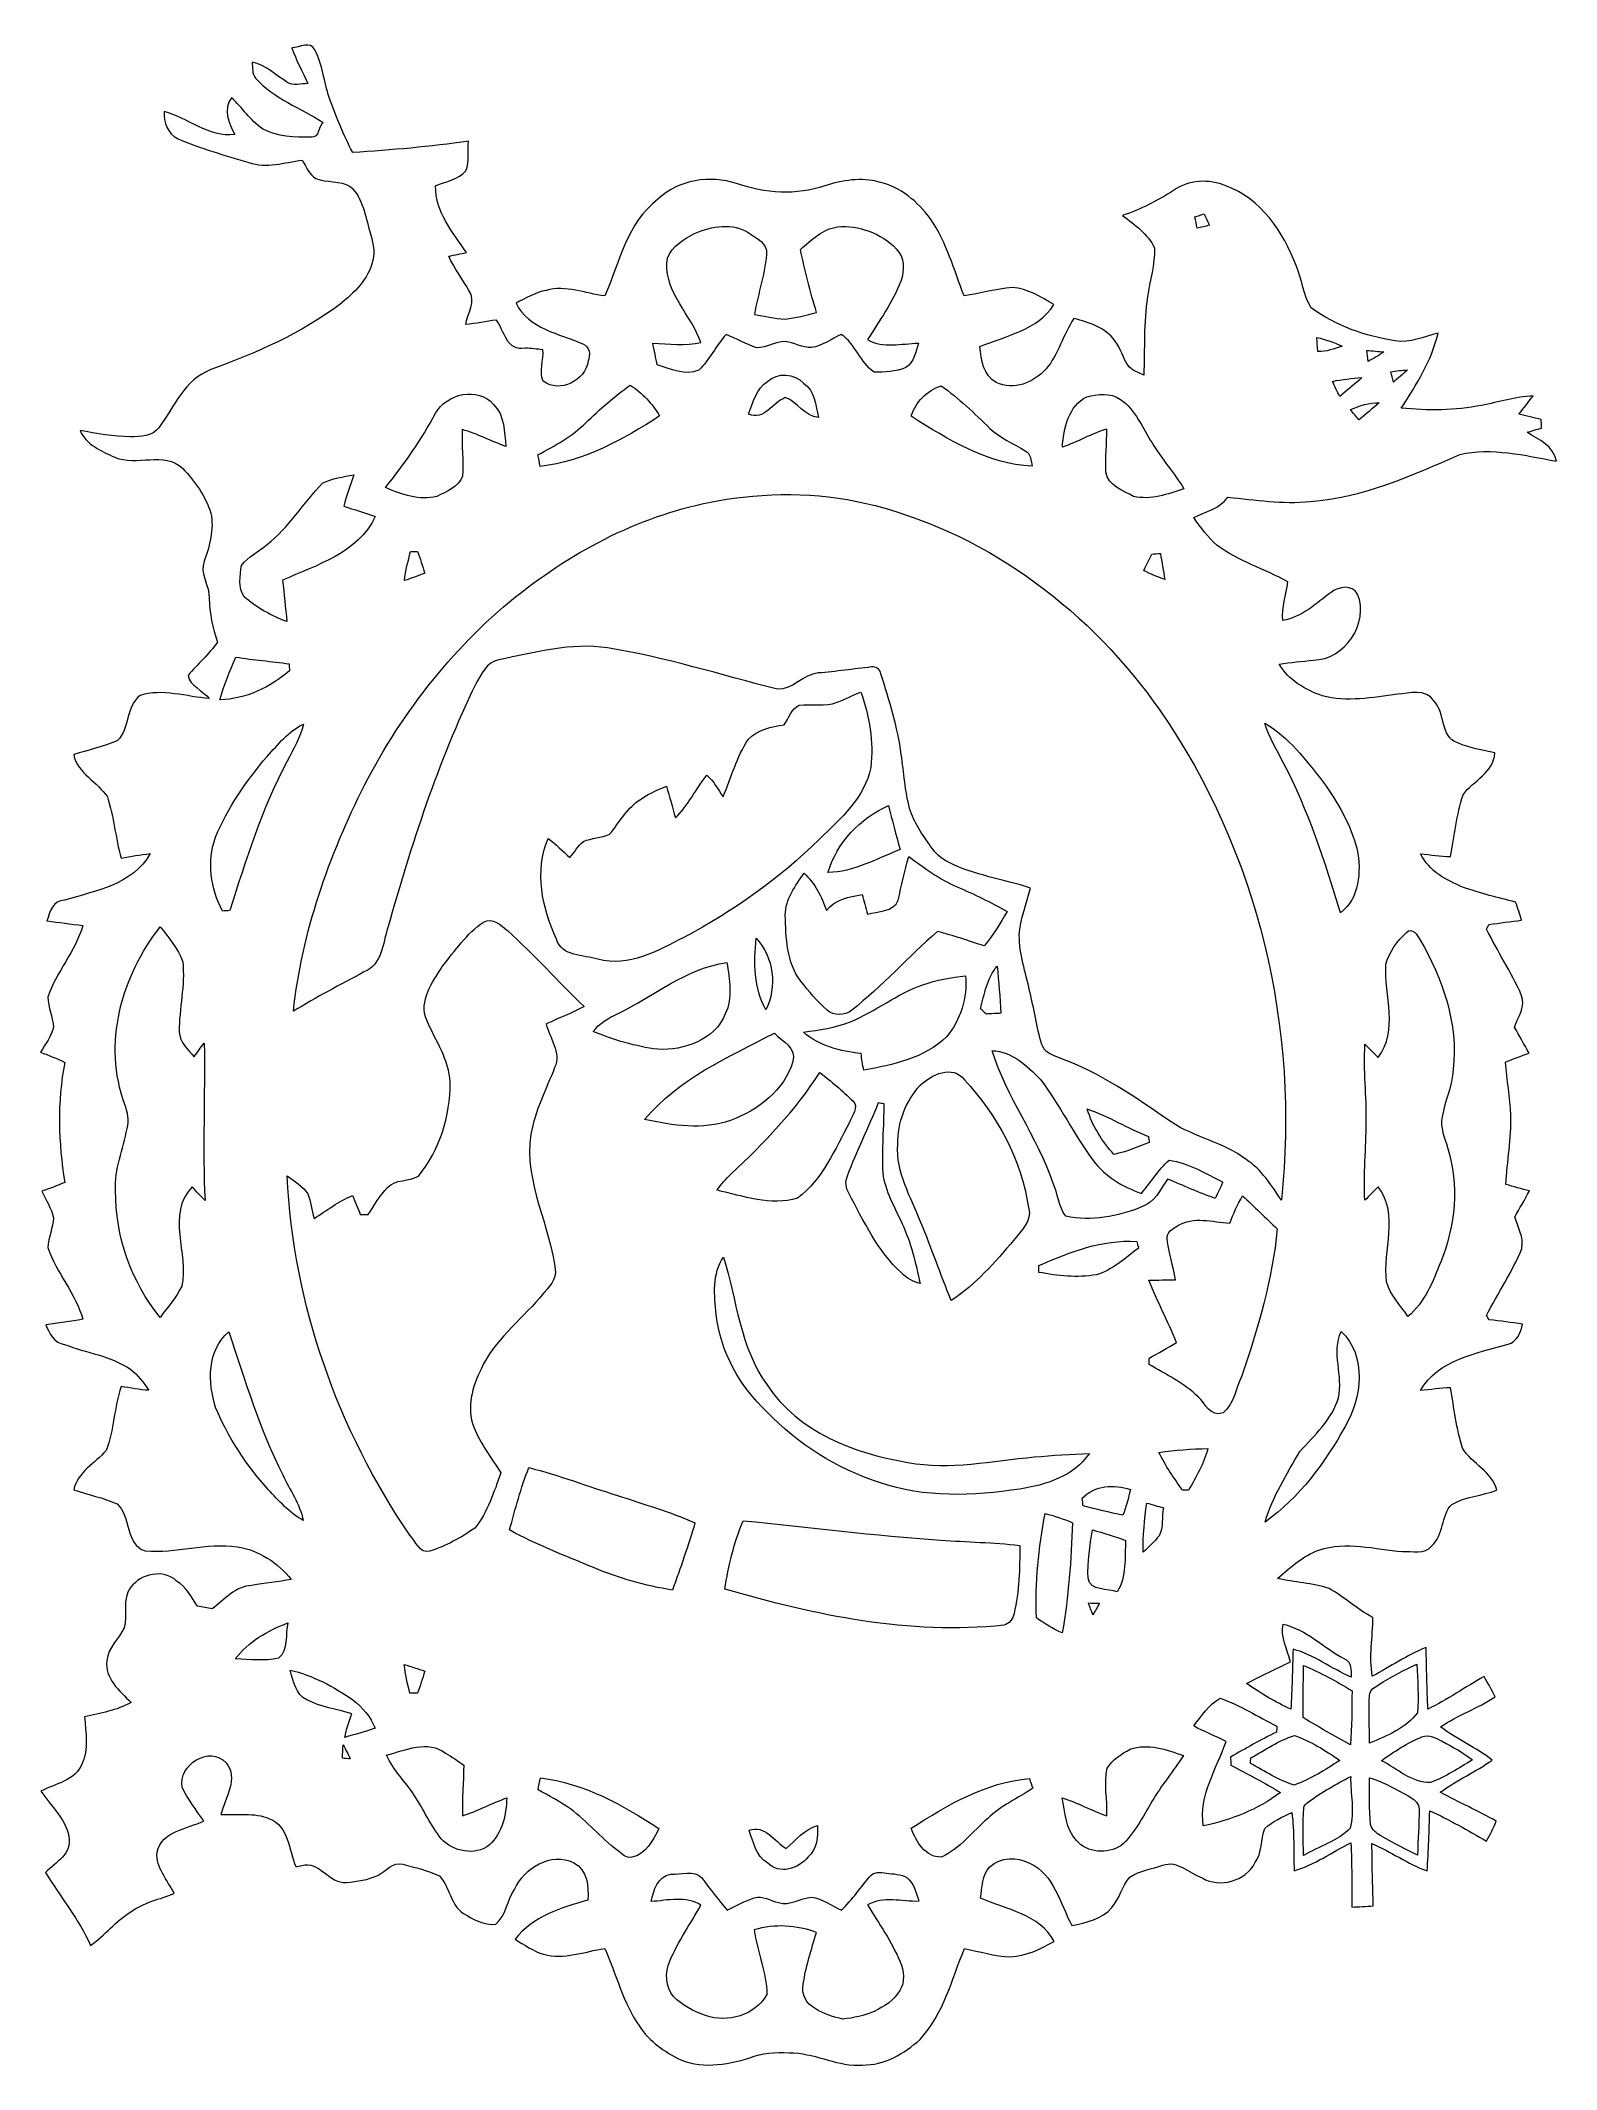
# Model space of a CAD drawing. Header units: centimetres. Extents: x -12.1 to 12.1, y -16.2 to 16.2.
import ezdxf

# ---------------------------------------------------------------- set-up
doc = ezdxf.new("R2010")
doc.units = ezdxf.units.CM
doc.header["$MEASUREMENT"] = 0
doc.layers.add('Layer 1', color=7, linetype='Continuous')

msp = doc.modelspace()

# ---------------------------------------------------------------- linework, layer by layer
at = {"layer": 'Layer 1', "color": 8, "lineweight": 9}
for points, knots in [([(-8.10649, 16.12375), (-7.98407, 16.12834), (-7.80768, 16.23946), (-7.74136, 16.09236), (-7.74136, 16.09236), (-7.61366, 15.8567), (-7.59778, 15.57942), (-7.51029, 15.32859), (-7.51029, 15.32859), (-7.40234, 15.02803), (-7.2824, 14.73063), (-7.13423, 14.44735), (-7.13423, 14.44735), (-6.5137, 14.48828), (-5.89387, 14.53908), (-5.27862, 14.63009), (-5.27862, 14.63009), (-5.30437, 14.47663), (-5.25534, 14.30201), (-5.32166, 14.15702), (-5.32166, 14.15702), (-5.44407, 14.01555), (-5.6441, 13.98804), (-5.80743, 13.9136), (-5.80743, 13.9136), (-5.81908, 13.49274), (-5.53086, 13.17347), (-5.31425, 12.84539), (-5.31425, 12.84539), (-5.4088, 12.82669), (-5.50299, 12.80729), (-5.59683, 12.78753), (-5.59683, 12.78753), (-5.50616, 12.59492), (-5.38481, 12.41994), (-5.27333, 12.23932), (-5.27333, 12.23932), (-5.15092, 12.07069), (-5.3019, 11.87102), (-5.32554, 11.69251), (-5.32554, 11.69251), (-5.1615, 11.71191), (-4.99816, 11.73943), (-4.83518, 11.76659), (-4.83518, 11.76659), (-4.7103, 11.59832), (-4.67043, 11.24801), (-4.37233, 11.31857), (-4.37233, 11.31857), (-4.27885, 11.30975), (-4.18501, 11.3034), (-4.09188, 11.29034), (-4.09188, 11.29034), (-4.07, 11.12913), (-4.16137, 10.93827), (-4.08376, 10.78552), (-4.08376, 10.78552), (-3.82377, 10.59149), (-3.40361, 10.79751), (-3.36657, 11.11113), (-3.36657, 11.11113), (-3.32705, 11.20109), (-3.34117, 11.34996), (-3.44982, 11.38277), (-3.44982, 11.38277), (-3.82377, 11.54752), (-4.32471, 11.62866), (-4.5205, 12.03682), (-4.5205, 12.03682), (-4.36493, 12.11267), (-4.21358, 12.20933), (-4.04037, 12.24038), (-4.04037, 12.24038), (-3.72534, 12.32998), (-3.41066, 12.19416), (-3.09951, 12.15112), (-3.09951, 12.15112), (-2.86703, 12.68805), (-2.74462, 13.32693), (-2.25002, 13.69876), (-2.25002, 13.69876), (-1.92194, 14.01379), (-1.41465, 14.09034), (-0.99061, 13.95135), (-0.99061, 13.95135), (-0.53835, 13.79436), (-0.03282, 13.75661), (0.42403, 13.91536), (0.42403, 13.91536), (0.70273, 14.00497), (1.00365, 14.05436), (1.29116, 13.97463), (1.29116, 13.97463), (1.63089, 13.89773), (1.91028, 13.65889), (2.11419, 13.38514), (2.11419, 13.38514), (2.36714, 13.01014), (2.48849, 12.57022), (2.64866, 12.15183), (2.64866, 12.15183), (2.90688, 12.19204), (3.16088, 12.26578), (3.42229, 12.28483), (3.42229, 12.28483), (3.66712, 12.27036), (3.88231, 12.13384), (4.08869, 12.01248), (4.08869, 12.01248), (3.82587, 11.60643), (3.32034, 11.51436), (2.90406, 11.34044), (2.90406, 11.34044), (2.92135, 11.13371), (2.95698, 10.87336), (3.16582, 10.76859), (3.16582, 10.76859), (3.43958, 10.62642), (3.76837, 10.77035), (3.96063, 10.98025), (3.96063, 10.98025), (4.16313, 11.21873), (4.23156, 11.53517), (4.40866, 11.78988), (4.40866, 11.78988), (4.65032, 11.72779), (4.90854, 11.64489), (5.06483, 11.43534), (5.06483, 11.43534), (5.15619, 11.31469), (5.19006, 11.16264), (5.27403, 11.03846), (5.27403, 11.03846), (5.33647, 10.95873), (5.43807, 10.9284), (5.52591, 10.88606), (5.52591, 10.88606), (5.5432, 11.30269), (5.51745, 11.72285), (5.5873, 12.1356), (5.5873, 12.1356), (5.62116, 12.39771), (5.70371, 12.65383), (5.69983, 12.92018), (5.69983, 12.92018), (5.58941, 13.14596), (5.37704, 13.28989), (5.18724, 13.44194), (5.18724, 13.44194), (5.47688, 13.53648), (5.74675, 13.67548), (6.00216, 13.84058), (6.00216, 13.84058), (6.24346, 14.01485), (6.56908, 14.02543), (6.83895, 13.9136), (6.83895, 13.9136), (7.40551, 13.71287), (7.75618, 13.17383), (7.96431, 12.63831), (7.96431, 12.63831), (8.0578, 12.41782), (8.07544, 12.16559), (8.20561, 11.96274), (8.20561, 11.96274), (8.59473, 11.6717), (9.07239, 11.50836), (9.54899, 11.43498), (9.54899, 11.43498), (9.78712, 11.38948), (10.01078, 11.50025), (10.23656, 11.5574), (10.23656, 11.5574), (10.12824, 11.11678), (9.89436, 10.72837), (9.64389, 10.35654), (9.64389, 10.35654), (10.07181, 10.31386), (10.50749, 10.31633), (10.93082, 10.40029), (10.93082, 10.40029), (11.20528, 10.45073), (11.47304, 10.5421), (11.75456, 10.54986), (11.75456, 10.54986), (11.68189, 10.45179), (11.60428, 10.3576), (11.53019, 10.26094), (11.53019, 10.26094), (11.64873, 10.23272), (11.76726, 10.20485), (11.88614, 10.17592), (11.88614, 10.17592), (11.8872, 10.1297), (11.88897, 10.08314), (11.89073, 10.03656), (11.89073, 10.03656), (11.83288, 10.01999), (11.71681, 9.98648), (11.65896, 9.96954), (11.65896, 9.96954), (11.84593, 9.84995), (12.08617, 9.7547), (12.12921, 9.50846), (12.12921, 9.50846), (11.62227, 9.597), (11.09522, 9.73176), (10.58369, 9.61464), (10.58369, 9.61464), (9.81993, 9.27493), (9.03252, 8.92956), (8.18974, 8.85971), (8.18974, 8.85971), (7.74841, 8.82196), (7.30921, 8.88334), (6.87211, 8.93132), (6.87211, 8.93132), (6.74582, 8.74823), (6.51404, 8.6999), (6.3246, 8.60571), (6.3246, 8.60571), (6.43643, 8.44872), (6.54932, 8.28926), (6.69643, 8.16297), (6.69643, 8.16297), (7.04004, 7.90191), (7.46125, 7.7862), (7.83167, 7.57383), (7.83167, 7.57383), (7.80415, 7.36922), (7.7336, 7.16496), (7.75053, 6.95682), (7.75053, 6.95682), (8.05498, 7.00868), (8.28499, 7.23093), (8.52382, 7.40697), (8.52382, 7.40697), (8.64482, 7.50398), (8.86213, 7.53503), (8.94751, 7.37945), (8.94751, 7.37945), (9.13977, 6.9159), (8.73831, 6.32923), (8.24089, 6.32218), (8.24089, 6.32218), (8.0578, 6.29995), (7.87471, 6.28866), (7.69373, 6.25585), (7.69373, 6.25585), (7.8419, 6.00185), (8.11213, 5.84734), (8.38236, 5.75138), (8.38236, 5.75138), (8.77641, 5.64555), (9.18881, 5.72351), (9.58427, 5.77925), (9.58427, 5.77925), (9.77794, 5.78807), (10.03759, 5.8745), (10.16671, 5.67059), (10.16671, 5.67059), (10.36109, 5.4808), (10.26089, 5.09133), (10.54912, 4.99714), (10.54912, 4.99714), (10.73715, 4.91282), (10.94458, 4.88919), (11.14355, 4.8398), (11.14355, 4.8398), (11.1312, 4.52336), (10.79818, 4.39494), (10.63484, 4.16847), (10.63484, 4.16847), (10.53007, 3.84779), (10.49902, 3.50701), (10.43199, 3.17681), (10.43199, 3.17681), (10.27219, 3.18069), (10.11414, 3.20821), (9.95538, 3.22267), (9.95538, 3.22267), (10.08627, 2.9475), (10.36991, 2.79581), (10.64049, 2.68539), (10.64049, 2.68539), (10.91213, 2.58661), (11.19505, 2.52064), (11.47551, 2.45079), (11.47551, 2.45079), (11.50903, 2.35448), (11.54289, 2.25747), (11.57253, 2.15905), (11.57253, 2.15905), (11.3979, 2.13717), (11.22398, 2.11495), (11.05006, 2.09237), (11.05006, 2.09237), (11.04018, 2.07403), (11.02113, 2.03698), (11.01126, 2.01864), (11.01126, 2.01864), (11.18447, 1.66128), (11.40707, 1.32931), (11.56653, 0.96525), (11.56653, 0.96525), (11.6519, 0.78674), (11.50832, 0.6107), (11.45999, 0.44384), (11.45999, 0.44384), (11.53548, 0.30626), (11.61592, 0.17079), (11.69071, 0.03215), (11.69071, 0.03215), (11.56371, -0.01336), (11.43741, -0.05852), (11.31464, -0.11355), (11.31464, -0.11355), (11.33863, -0.39542), (11.38203, -0.67588), (11.40178, -0.95845), (11.40178, -0.95845), (11.40354, -1.33028), (11.34604, -1.69893), (11.31923, -2.069), (11.31923, -2.069), (11.44411, -2.1064), (11.57006, -2.13849), (11.696, -2.17448), (11.696, -2.17448), (11.62368, -2.31629), (11.54007, -2.45141), (11.46246, -2.59006), (11.46246, -2.59006), (11.51255, -2.7541), (11.60886, -2.91603), (11.57676, -3.09383), (11.57676, -3.09383), (11.42295, -3.46989), (11.19258, -3.8075), (11.00984, -4.16909), (11.00984, -4.16909), (11.02043, -4.18567), (11.0423, -4.21883), (11.05324, -4.23542), (11.05324, -4.23542), (11.23209, -4.25517), (11.4106, -4.2795), (11.58911, -4.30597), (11.58911, -4.30597), (11.55594, -4.43685), (11.50126, -4.58925), (11.35521, -4.62735), (11.35521, -4.62735), (10.85039, -4.77411), (10.2362, -4.87112), (9.95327, -5.37065), (9.95327, -5.37065), (10.11379, -5.35478), (10.27323, -5.3262), (10.43517, -5.32478), (10.43517, -5.32478), (10.49056, -5.649), (10.52583, -5.97884), (10.62743, -6.29317), (10.62743, -6.29317), (10.78266, -6.54046), (11.09698, -6.66641), (11.17671, -6.96556), (11.17671, -6.96556), (10.93964, -7.04988), (10.67506, -7.0661), (10.45457, -7.19099), (10.45457, -7.19099), (10.28277, -7.37267), (10.32969, -7.68311), (10.13319, -7.85668), (10.13319, -7.85668), (10.02595, -8.00308), (9.8171, -7.92935), (9.66822, -7.94593), (9.66822, -7.94593), (9.22408, -7.9096), (8.76652, -7.77519), (8.32838, -7.92124), (8.32838, -7.92124), (8.07544, -8.01508), (7.86871, -8.20028), (7.66798, -8.37491), (7.66798, -8.37491), (7.93927, -8.44404), (8.22466, -8.44441), (8.49136, -8.53578), (8.49136, -8.53578), (8.73583, -8.67442), (8.94045, -8.87197), (9.19233, -8.99968), (9.19233, -8.99968), (9.18985, -9.31259), (9.12954, -9.62974), (9.18281, -9.94123), (9.18281, -9.94123), (9.47103, -9.79096), (9.73879, -9.59975), (10.04322, -9.48228), (10.04322, -9.48228), (10.05135, -9.81036), (10.05664, -10.13914), (10.07287, -10.46759), (10.07287, -10.46759), (10.38542, -10.31695), (10.66871, -10.11481), (10.97139, -9.94723), (10.97139, -9.94723), (11.03066, -10.05412), (11.09663, -10.15819), (11.14708, -10.27144), (11.14708, -10.27144), (10.8712, -10.45595), (10.55053, -10.56354), (10.27607, -10.75157), (10.27607, -10.75157), (10.53395, -10.95442), (10.84192, -11.08213), (11.10227, -11.2825), (11.10227, -11.2825), (10.83593, -11.47265), (10.53324, -11.60494), (10.27007, -11.79932), (10.27007, -11.79932), (10.56534, -11.96054), (10.87544, -12.09389), (11.16683, -12.26287), (11.16683, -12.26287), (11.12132, -12.37153), (11.06911, -12.47701), (11.0109, -12.57967), (11.0109, -12.57967), (10.71139, -12.41245), (10.41647, -12.23536), (10.10215, -12.09671), (10.10215, -12.09671), (10.09192, -12.41739), (10.0831, -12.73842), (10.05945, -13.05909), (10.05945, -13.05909), (9.74972, -12.94515), (9.47985, -12.74935), (9.17787, -12.61988), (9.17787, -12.61988), (9.17716, -12.95291), (9.18881, -13.28593), (9.19867, -13.61895), (9.19867, -13.61895), (9.08296, -13.62283), (8.97149, -13.63165), (8.85719, -13.6373), (8.85719, -13.6373), (8.85402, -13.29369), (8.85719, -12.95079), (8.84097, -12.6086), (8.84097, -12.6086), (8.5358, -12.75359), (8.26028, -12.96243), (7.93186, -13.05627), (7.93186, -13.05627), (7.91986, -12.74477), (7.93891, -12.43221), (7.89482, -12.12282), (7.89482, -12.12282), (7.74206, -12.1895), (7.58896, -12.26605), (7.46372, -12.37682), (7.46372, -12.37682), (7.39387, -12.55497), (7.42315, -12.76805), (7.30497, -12.92998), (7.30497, -12.92998), (7.15645, -13.22137), (6.73982, -13.33708), (6.45936, -13.16986), (6.45936, -13.16986), (6.2544, -13.09931), (6.0639, -12.87988), (5.83107, -12.96596), (5.83107, -12.96596), (5.65538, -13.02558), (5.46171, -13.05168), (5.30508, -13.1554), (5.30508, -13.1554), (5.17842, -13.29722), (5.14243, -13.49795), (5.01579, -13.64082), (5.01579, -13.64082), (4.86198, -13.8352), (4.60233, -13.88283), (4.37514, -13.93292), (4.37514, -13.93292), (4.18359, -13.5812), (4.09927, -13.1166), (3.69746, -12.93562), (3.69746, -12.93562), (3.49778, -12.82838), (3.23532, -12.83261), (3.06281, -12.99242), (3.06281, -12.99242), (2.93334, -13.12471), (2.94181, -13.32191), (2.91359, -13.49266), (2.91359, -13.49266), (3.32704, -13.67575), (3.8555, -13.75124), (4.0908, -14.18657), (4.0908, -14.18657), (3.87385, -14.30616), (3.64419, -14.42293), (3.39089, -14.43281), (3.39089, -14.43281), (3.14007, -14.42293), (2.89842, -14.34955), (2.65465, -14.29875), (2.65465, -14.29875), (2.45568, -14.79899), (2.31705, -15.34721), (1.94521, -15.75502), (1.94521, -15.75502), (1.69227, -15.98362), (1.3723, -16.16989), (1.02164, -16.1653), (1.02164, -16.1653), (0.64417, -16.19529), (0.30056, -15.98997), (-0.07162, -15.97198), (-0.07162, -15.97198), (-0.2847, -15.96245), (-0.50377, -15.95469), (-0.70838, -16.02454), (-0.70838, -16.02454), (-1.08198, -16.15154), (-1.50496, -16.23515), (-1.88349, -16.08275), (-1.88349, -16.08275), (-2.14031, -15.9554), (-2.38514, -15.78677), (-2.546, -15.54512), (-2.546, -15.54512), (-2.81023, -15.16835), (-2.91325, -14.7115), (-3.10163, -14.2977), (-3.10163, -14.2977), (-3.42442, -14.35097), (-3.75109, -14.48079), (-4.07882, -14.39295), (-4.07882, -14.39295), (-4.24604, -14.34426), (-4.38856, -14.23878), (-4.53673, -14.152), (-4.53673, -14.152), (-4.24922, -13.78511), (-3.79801, -13.64753), (-3.37045, -13.52511), (-3.37045, -13.52511), (-3.35916, -13.30568), (-3.37256, -13.04286), (-3.59693, -12.9268), (-3.59693, -12.9268), (-3.95782, -12.74477), (-4.39209, -13.01464), (-4.54661, -13.35366), (-4.54661, -13.35366), (-4.6602, -13.53146), (-4.6789, -13.76818), (-4.84541, -13.9107), (-4.84541, -13.9107), (-5.03556, -13.93222), (-5.2056, -13.83062), (-5.36188, -13.7389), (-5.36188, -13.7389), (-5.57213, -13.59955), (-5.58095, -13.31133), (-5.74499, -13.13847), (-5.74499, -13.13847), (-5.93055, -13.05239), (-6.1334, -13.00406), (-6.3306, -12.95044), (-6.3306, -12.95044), (-6.49182, -12.9081), (-6.60401, -13.06262), (-6.73242, -13.13035), (-6.73242, -13.13035), (-6.8894, -13.20197), (-7.06403, -13.22737), (-7.23477, -13.24183), (-7.23477, -13.24183), (-7.51135, -13.26758), (-7.66728, -12.88694), (-7.95056, -12.97196), (-7.95056, -12.97196), (-7.97455, -12.97619), (-8.02182, -12.98466), (-8.04581, -12.98889), (-8.04581, -12.98889), (-8.15376, -12.72854), (-8.15729, -12.33978), (-8.46632, -12.22266), (-8.46632, -12.22266), (-8.70902, -12.11577), (-8.9842, -12.16974), (-9.24243, -12.15422), (-9.24243, -12.15422), (-9.17752, -11.89493), (-8.95245, -11.5672), (-9.16094, -11.32907), (-9.16094, -11.32907), (-9.42235, -11.0338), (-9.93282, -11.36717), (-9.86367, -11.71607), (-9.86367, -11.71607), (-9.77795, -11.91257), (-9.63825, -12.08119), (-9.51795, -12.25793), (-9.51795, -12.25793), (-9.78289, -12.38776), (-10.17976, -12.4121), (-10.26513, -12.75747), (-10.26513, -12.75747), (-10.28524, -13.01111), (-10.0965, -13.20761), (-9.98891, -13.42034), (-9.98891, -13.42034), (-10.22386, -13.50853), (-10.47574, -13.56462), (-10.68459, -13.71067), (-10.68459, -13.71067), (-10.92518, -13.85919), (-11.10087, -14.08815), (-11.32876, -14.25325), (-11.32876, -14.25325), (-11.51503, -13.82885), (-11.8163, -13.47466), (-12.05301, -13.08097), (-12.05301, -13.08097), (-11.88615, -12.92222), (-11.61804, -12.78428), (-11.67836, -12.50594), (-11.67836, -12.50594), (-11.72528, -12.21631), (-11.97505, -12.02016), (-12.12322, -11.78027), (-12.12322, -11.78027), (-11.88862, -11.66421), (-11.57359, -11.60953), (-11.46493, -11.34106), (-11.46493, -11.34106), (-11.35592, -11.10858), (-11.40708, -10.83977), (-11.42542, -10.59212), (-11.42542, -10.59212), (-11.17354, -10.52897), (-10.90966, -10.49439), (-10.68141, -10.3614), (-10.68141, -10.3614), (-10.86203, -10.17654), (-11.11251, -9.97899), (-11.06735, -9.6876), (-11.06735, -9.6876), (-11.05148, -9.48263), (-10.87509, -9.34574), (-10.79324, -9.16795), (-10.79324, -9.16795), (-10.73503, -8.95523), (-10.82958, -8.71004), (-10.68812, -8.52061), (-10.68812, -8.52061), (-10.52372, -8.29905), (-10.16565, -8.21863), (-9.95187, -8.4176), (-9.95187, -8.4176), (-9.79806, -8.51355), (-9.71727, -8.679), (-9.61567, -8.82223), (-9.61567, -8.82223), (-9.53841, -8.83493), (-9.46115, -8.84798), (-9.38354, -8.8621), (-9.38354, -8.8621), (-9.18668, -8.71746), (-9.01312, -8.49838), (-8.74995, -8.48815), (-8.74995, -8.48815), (-8.54005, -8.45005), (-8.32768, -8.42853), (-8.11707, -8.39396), (-8.11707, -8.39396), (-8.3312, -8.12514), (-8.63812, -7.92088), (-8.98173, -7.87079), (-8.98173, -7.87079), (-9.47632, -7.79388), (-9.96385, -7.97909), (-10.45705, -7.935), (-10.45705, -7.935), (-10.77702, -7.82599), (-10.67894, -7.38466), (-10.90366, -7.18252), (-10.90366, -7.18252), (-11.12627, -7.08374), (-11.36792, -7.03471), (-11.59863, -6.95956), (-11.59863, -6.95956), (-11.5376, -6.66958), (-11.25679, -6.53553), (-11.08111, -6.32915), (-11.08111, -6.32915), (-10.95093, -6.00248), (-10.95411, -5.63735), (-10.84193, -5.30327), (-10.84193, -5.30327), (-10.69376, -5.32832), (-10.54559, -5.35654), (-10.3953, -5.36501), (-10.3953, -5.36501), (-10.48245, -5.24365), (-10.57064, -5.11842), (-10.69094, -5.02811), (-10.69094, -5.02811), (-11.00738, -4.81291), (-11.39508, -4.76669), (-11.74539, -4.63088), (-11.74539, -4.63088), (-11.91508, -4.61288), (-11.98316, -4.4499), (-12.04631, -4.31796), (-12.04631, -4.31796), (-11.84734, -4.2908), (-11.64908, -4.26117), (-11.45117, -4.2273), (-11.45117, -4.2273), (-11.57112, -3.81314), (-11.87451, -3.484), (-12.01421, -3.07901), (-12.01421, -3.07901), (-12.00468, -2.91603), (-11.93095, -2.76468), (-11.92072, -2.60346), (-11.92072, -2.60346), (-11.95635, -2.45211), (-12.04702, -2.32054), (-12.1084, -2.17942), (-12.1084, -2.17942), (-11.98528, -2.13426), (-11.8611, -2.09122), (-11.74186, -2.03654), (-11.74186, -2.03654), (-11.84487, -1.39978), (-11.86675, -0.75102), (-11.74186, -0.11531), (-11.74186, -0.11531), (-11.86851, -0.05464), (-11.99974, -0.00489), (-12.12921, 0.04802), (-12.12921, 0.04802), (-12.05654, 0.17855), (-11.95353, 0.29991), (-11.92213, 0.44807), (-11.92213, 0.44807), (-11.93801, 0.6107), (-12.00257, 0.76557), (-12.01385, 0.92891), (-12.01385, 0.92891), (-11.87627, 1.33354), (-11.57147, 1.66163), (-11.45223, 2.07438), (-11.45223, 2.07438), (-11.64379, 2.09943), (-11.83535, 2.12447), (-12.02655, 2.14952), (-12.02655, 2.14952), (-11.98352, 2.28781), (-11.93236, 2.47972), (-11.74504, 2.47901), (-11.74504, 2.47901), (-11.24938, 2.63141), (-10.6546, 2.72808), (-10.37484, 3.22514), (-10.37484, 3.22514), (-10.53113, 3.21103), (-10.68529, 3.18034), (-10.83981, 3.15247), (-10.83981, 3.15247), (-10.93118, 3.47491), (-10.95517, 3.81498), (-11.05924, 4.13284), (-11.05924, 4.13284), (-11.21905, 4.37413), (-11.53302, 4.50325), (-11.59899, 4.80982), (-11.59899, 4.80982), (-11.36792, 4.88496), (-11.12627, 4.9347), (-10.90296, 5.03207), (-10.90296, 5.03207), (-10.70399, 5.22398), (-10.76467, 5.58416), (-10.53607, 5.75632), (-10.53607, 5.75632), (-10.17481, 5.87203), (-9.79347, 5.73551), (-9.42905, 5.70693), (-9.42905, 5.70693), (-9.52853, 5.83711), (-9.74196, 5.90766), (-9.76631, 6.07735), (-9.76631, 6.07735), (-9.61885, 6.2622), (-9.43187, 6.41354), (-9.29923, 6.61145), (-9.29923, 6.61145), (-9.37578, 6.83688), (-9.42481, 7.07112), (-9.43117, 7.30925), (-9.43117, 7.30925), (-9.41953, 7.5128), (-9.59098, 7.70648), (-9.50983, 7.90685), (-9.50983, 7.90685), (-9.42517, 8.15239), (-9.34968, 8.4145), (-9.40435, 8.6752), (-9.40435, 8.6752), (-9.48902, 8.9479), (-9.65764, 9.18708), (-9.85485, 9.39064), (-9.85485, 9.39064), (-10.15506, 9.67427), (-10.59287, 9.42098), (-10.94106, 9.57091), (-10.94106, 9.57091), (-11.15484, 9.66369), (-11.39614, 9.77164), (-11.49809, 9.996), (-11.49809, 9.996), (-11.22928, 9.95614), (-10.96258, 9.89298), (-10.68882, 9.89934), (-10.68882, 9.89934), (-10.53325, 9.89405), (-10.33992, 9.90499), (-10.23621, 10.04151), (-10.23621, 10.04151), (-9.99454, 10.37771), (-9.82063, 10.81515), (-9.40542, 10.97249), (-9.40542, 10.97249), (-8.68081, 11.23884), (-7.9615, 11.54787), (-7.34272, 12.01707), (-7.34272, 12.01707), (-7.11095, 12.20051), (-6.87812, 12.41853), (-6.81426, 12.72051), (-6.81426, 12.72051), (-6.76487, 12.87643), (-6.82202, 13.03342), (-6.86012, 13.183), (-6.86012, 13.183), (-6.93668, 13.43418), (-6.96878, 13.7171), (-7.17268, 13.90549), (-7.17268, 13.90549), (-7.33884, 14.00285), (-7.54769, 13.96158), (-7.72231, 14.03284), (-7.72231, 14.03284), (-7.83238, 14.09599), (-7.88, 14.22193), (-7.9435, 14.326), (-7.9435, 14.326), (-8.2229, 14.28684), (-8.51853, 14.19124), (-8.79723, 14.28613), (-8.79723, 14.28613), (-9.17964, 14.40678), (-9.57016, 14.50944), (-9.93811, 14.67137), (-9.93811, 14.67137), (-10.0965, 14.75145), (-10.16318, 14.93242), (-10.1533, 15.10176), (-10.1533, 15.10176), (-9.76983, 15.00474), (-9.43717, 14.68513), (-9.02264, 14.73628), (-9.02264, 14.73628), (-9.10802, 14.91796), (-9.22091, 15.14303), (-9.07451, 15.32401), (-9.07451, 15.32401), (-8.90059, 15.16773), (-8.77288, 14.96347), (-8.57992, 14.82941), (-8.57992, 14.82941), (-8.3432, 14.69994), (-8.05957, 14.68477), (-7.79534, 14.69253), (-7.79534, 14.69253), (-7.6701, 14.67842), (-7.67786, 14.88092), (-7.60625, 14.9296), (-7.60625, 14.9296), (-7.9689, 15.16279), (-8.39541, 15.30813), (-8.68928, 15.63727), (-8.68928, 15.63727), (-8.74925, 15.70783), (-8.73337, 15.80802), (-8.74396, 15.89339), (-8.74396, 15.89339), (-8.52452, 15.85), (-8.3686, 15.68772), (-8.18586, 15.57483), (-8.18586, 15.57483), (-8.08744, 15.50639), (-7.9622, 15.54943), (-7.85072, 15.5519), (-7.85072, 15.5519), (-7.93857, 15.74134), (-8.04263, 15.92408), (-8.10649, 16.12375), (-8.10649, 16.12375), (-8.10649, 16.12375), (-8.10649, 16.12375), (-8.10649, 16.12375)], [0, 0, 0, 0, 0.0042735, 0.0042735, 0.0042735, 0.0042735, 0.00854701, 0.00854701, 0.00854701, 0.00854701, 0.01282051, 0.01282051, 0.01282051, 0.01282051, 0.01709402, 0.01709402, 0.01709402, 0.01709402, 0.02136752, 0.02136752, 0.02136752, 0.02136752, 0.02564103, 0.02564103, 0.02564103, 0.02564103, 0.02991453, 0.02991453, 0.02991453, 0.02991453, 0.03418803, 0.03418803, 0.03418803, 0.03418803, 0.03846154, 0.03846154, 0.03846154, 0.03846154, 0.04273504, 0.04273504, 0.04273504, 0.04273504, 0.04700855, 0.04700855, 0.04700855, 0.04700855, 0.05128205, 0.05128205, 0.05128205, 0.05128205, 0.05555556, 0.05555556, 0.05555556, 0.05555556, 0.05982906, 0.05982906, 0.05982906, 0.05982906, 0.06410256, 0.06410256, 0.06410256, 0.06410256, 0.06837607, 0.06837607, 0.06837607, 0.06837607, 0.07264957, 0.07264957, 0.07264957, 0.07264957, 0.07692308, 0.07692308, 0.07692308, 0.07692308, 0.08119658, 0.08119658, 0.08119658, 0.08119658, 0.08547009, 0.08547009, 0.08547009, 0.08547009, 0.08974359, 0.08974359, 0.08974359, 0.08974359, 0.09401709, 0.09401709, 0.09401709, 0.09401709, 0.0982906, 0.0982906, 0.0982906, 0.0982906, 0.1025641, 0.1025641, 0.1025641, 0.1025641, 0.10683761, 0.10683761, 0.10683761, 0.10683761, 0.11111111, 0.11111111, 0.11111111, 0.11111111, 0.11538462, 0.11538462, 0.11538462, 0.11538462, 0.11965812, 0.11965812, 0.11965812, 0.11965812, 0.12393162, 0.12393162, 0.12393162, 0.12393162, 0.12820513, 0.12820513, 0.12820513, 0.12820513, 0.13247863, 0.13247863, 0.13247863, 0.13247863, 0.13675214, 0.13675214, 0.13675214, 0.13675214, 0.14102564, 0.14102564, 0.14102564, 0.14102564, 0.14529915, 0.14529915, 0.14529915, 0.14529915, 0.14957265, 0.14957265, 0.14957265, 0.14957265, 0.15384615, 0.15384615, 0.15384615, 0.15384615, 0.15811966, 0.15811966, 0.15811966, 0.15811966, 0.16239316, 0.16239316, 0.16239316, 0.16239316, 0.16666667, 0.16666667, 0.16666667, 0.16666667, 0.17094017, 0.17094017, 0.17094017, 0.17094017, 0.17521368, 0.17521368, 0.17521368, 0.17521368, 0.17948718, 0.17948718, 0.17948718, 0.17948718, 0.18376068, 0.18376068, 0.18376068, 0.18376068, 0.18803419, 0.18803419, 0.18803419, 0.18803419, 0.19230769, 0.19230769, 0.19230769, 0.19230769, 0.1965812, 0.1965812, 0.1965812, 0.1965812, 0.2008547, 0.2008547, 0.2008547, 0.2008547, 0.20512821, 0.20512821, 0.20512821, 0.20512821, 0.20940171, 0.20940171, 0.20940171, 0.20940171, 0.21367521, 0.21367521, 0.21367521, 0.21367521, 0.21794872, 0.21794872, 0.21794872, 0.21794872, 0.22222222, 0.22222222, 0.22222222, 0.22222222, 0.22649573, 0.22649573, 0.22649573, 0.22649573, 0.23076923, 0.23076923, 0.23076923, 0.23076923, 0.23504274, 0.23504274, 0.23504274, 0.23504274, 0.23931624, 0.23931624, 0.23931624, 0.23931624, 0.24358974, 0.24358974, 0.24358974, 0.24358974, 0.24786325, 0.24786325, 0.24786325, 0.24786325, 0.25213675, 0.25213675, 0.25213675, 0.25213675, 0.25641026, 0.25641026, 0.25641026, 0.25641026, 0.26068376, 0.26068376, 0.26068376, 0.26068376, 0.26495726, 0.26495726, 0.26495726, 0.26495726, 0.26923077, 0.26923077, 0.26923077, 0.26923077, 0.27350427, 0.27350427, 0.27350427, 0.27350427, 0.27777778, 0.27777778, 0.27777778, 0.27777778, 0.28205128, 0.28205128, 0.28205128, 0.28205128, 0.28632479, 0.28632479, 0.28632479, 0.28632479, 0.29059829, 0.29059829, 0.29059829, 0.29059829, 0.29487179, 0.29487179, 0.29487179, 0.29487179, 0.2991453, 0.2991453, 0.2991453, 0.2991453, 0.3034188, 0.3034188, 0.3034188, 0.3034188, 0.30769231, 0.30769231, 0.30769231, 0.30769231, 0.31196581, 0.31196581, 0.31196581, 0.31196581, 0.31623932, 0.31623932, 0.31623932, 0.31623932, 0.32051282, 0.32051282, 0.32051282, 0.32051282, 0.32478632, 0.32478632, 0.32478632, 0.32478632, 0.32905983, 0.32905983, 0.32905983, 0.32905983, 0.33333333, 0.33333333, 0.33333333, 0.33333333, 0.33760684, 0.33760684, 0.33760684, 0.33760684, 0.34188034, 0.34188034, 0.34188034, 0.34188034, 0.34615385, 0.34615385, 0.34615385, 0.34615385, 0.35042735, 0.35042735, 0.35042735, 0.35042735, 0.35470085, 0.35470085, 0.35470085, 0.35470085, 0.35897436, 0.35897436, 0.35897436, 0.35897436, 0.36324786, 0.36324786, 0.36324786, 0.36324786, 0.36752137, 0.36752137, 0.36752137, 0.36752137, 0.37179487, 0.37179487, 0.37179487, 0.37179487, 0.37606838, 0.37606838, 0.37606838, 0.37606838, 0.38034188, 0.38034188, 0.38034188, 0.38034188, 0.38461538, 0.38461538, 0.38461538, 0.38461538, 0.38888889, 0.38888889, 0.38888889, 0.38888889, 0.39316239, 0.39316239, 0.39316239, 0.39316239, 0.3974359, 0.3974359, 0.3974359, 0.3974359, 0.4017094, 0.4017094, 0.4017094, 0.4017094, 0.40598291, 0.40598291, 0.40598291, 0.40598291, 0.41025641, 0.41025641, 0.41025641, 0.41025641, 0.41452991, 0.41452991, 0.41452991, 0.41452991, 0.41880342, 0.41880342, 0.41880342, 0.41880342, 0.42307692, 0.42307692, 0.42307692, 0.42307692, 0.42735043, 0.42735043, 0.42735043, 0.42735043, 0.43162393, 0.43162393, 0.43162393, 0.43162393, 0.43589744, 0.43589744, 0.43589744, 0.43589744, 0.44017094, 0.44017094, 0.44017094, 0.44017094, 0.44444444, 0.44444444, 0.44444444, 0.44444444, 0.44871795, 0.44871795, 0.44871795, 0.44871795, 0.45299145, 0.45299145, 0.45299145, 0.45299145, 0.45726496, 0.45726496, 0.45726496, 0.45726496, 0.46153846, 0.46153846, 0.46153846, 0.46153846, 0.46581197, 0.46581197, 0.46581197, 0.46581197, 0.47008547, 0.47008547, 0.47008547, 0.47008547, 0.47435897, 0.47435897, 0.47435897, 0.47435897, 0.47863248, 0.47863248, 0.47863248, 0.47863248, 0.48290598, 0.48290598, 0.48290598, 0.48290598, 0.48717949, 0.48717949, 0.48717949, 0.48717949, 0.49145299, 0.49145299, 0.49145299, 0.49145299, 0.4957265, 0.4957265, 0.4957265, 0.4957265, 0.5, 0.5, 0.5, 0.5, 0.5042735, 0.5042735, 0.5042735, 0.5042735, 0.50854701, 0.50854701, 0.50854701, 0.50854701, 0.51282051, 0.51282051, 0.51282051, 0.51282051, 0.51709402, 0.51709402, 0.51709402, 0.51709402, 0.52136752, 0.52136752, 0.52136752, 0.52136752, 0.52564103, 0.52564103, 0.52564103, 0.52564103, 0.52991453, 0.52991453, 0.52991453, 0.52991453, 0.53418803, 0.53418803, 0.53418803, 0.53418803, 0.53846154, 0.53846154, 0.53846154, 0.53846154, 0.54273504, 0.54273504, 0.54273504, 0.54273504, 0.54700855, 0.54700855, 0.54700855, 0.54700855, 0.55128205, 0.55128205, 0.55128205, 0.55128205, 0.55555556, 0.55555556, 0.55555556, 0.55555556, 0.55982906, 0.55982906, 0.55982906, 0.55982906, 0.56410256, 0.56410256, 0.56410256, 0.56410256, 0.56837607, 0.56837607, 0.56837607, 0.56837607, 0.57264957, 0.57264957, 0.57264957, 0.57264957, 0.57692308, 0.57692308, 0.57692308, 0.57692308, 0.58119658, 0.58119658, 0.58119658, 0.58119658, 0.58547009, 0.58547009, 0.58547009, 0.58547009, 0.58974359, 0.58974359, 0.58974359, 0.58974359, 0.59401709, 0.59401709, 0.59401709, 0.59401709, 0.5982906, 0.5982906, 0.5982906, 0.5982906, 0.6025641, 0.6025641, 0.6025641, 0.6025641, 0.60683761, 0.60683761, 0.60683761, 0.60683761, 0.61111111, 0.61111111, 0.61111111, 0.61111111, 0.61538462, 0.61538462, 0.61538462, 0.61538462, 0.61965812, 0.61965812, 0.61965812, 0.61965812, 0.62393162, 0.62393162, 0.62393162, 0.62393162, 0.62820513, 0.62820513, 0.62820513, 0.62820513, 0.63247863, 0.63247863, 0.63247863, 0.63247863, 0.63675214, 0.63675214, 0.63675214, 0.63675214, 0.64102564, 0.64102564, 0.64102564, 0.64102564, 0.64529915, 0.64529915, 0.64529915, 0.64529915, 0.64957265, 0.64957265, 0.64957265, 0.64957265, 0.65384615, 0.65384615, 0.65384615, 0.65384615, 0.65811966, 0.65811966, 0.65811966, 0.65811966, 0.66239316, 0.66239316, 0.66239316, 0.66239316, 0.66666667, 0.66666667, 0.66666667, 0.66666667, 0.67094017, 0.67094017, 0.67094017, 0.67094017, 0.67521368, 0.67521368, 0.67521368, 0.67521368, 0.67948718, 0.67948718, 0.67948718, 0.67948718, 0.68376068, 0.68376068, 0.68376068, 0.68376068, 0.68803419, 0.68803419, 0.68803419, 0.68803419, 0.69230769, 0.69230769, 0.69230769, 0.69230769, 0.6965812, 0.6965812, 0.6965812, 0.6965812, 0.7008547, 0.7008547, 0.7008547, 0.7008547, 0.70512821, 0.70512821, 0.70512821, 0.70512821, 0.70940171, 0.70940171, 0.70940171, 0.70940171, 0.71367521, 0.71367521, 0.71367521, 0.71367521, 0.71794872, 0.71794872, 0.71794872, 0.71794872, 0.72222222, 0.72222222, 0.72222222, 0.72222222, 0.72649573, 0.72649573, 0.72649573, 0.72649573, 0.73076923, 0.73076923, 0.73076923, 0.73076923, 0.73504274, 0.73504274, 0.73504274, 0.73504274, 0.73931624, 0.73931624, 0.73931624, 0.73931624, 0.74358974, 0.74358974, 0.74358974, 0.74358974, 0.74786325, 0.74786325, 0.74786325, 0.74786325, 0.75213675, 0.75213675, 0.75213675, 0.75213675, 0.75641026, 0.75641026, 0.75641026, 0.75641026, 0.76068376, 0.76068376, 0.76068376, 0.76068376, 0.76495726, 0.76495726, 0.76495726, 0.76495726, 0.76923077, 0.76923077, 0.76923077, 0.76923077, 0.77350427, 0.77350427, 0.77350427, 0.77350427, 0.77777778, 0.77777778, 0.77777778, 0.77777778, 0.78205128, 0.78205128, 0.78205128, 0.78205128, 0.78632479, 0.78632479, 0.78632479, 0.78632479, 0.79059829, 0.79059829, 0.79059829, 0.79059829, 0.79487179, 0.79487179, 0.79487179, 0.79487179, 0.7991453, 0.7991453, 0.7991453, 0.7991453, 0.8034188, 0.8034188, 0.8034188, 0.8034188, 0.80769231, 0.80769231, 0.80769231, 0.80769231, 0.81196581, 0.81196581, 0.81196581, 0.81196581, 0.81623932, 0.81623932, 0.81623932, 0.81623932, 0.82051282, 0.82051282, 0.82051282, 0.82051282, 0.82478632, 0.82478632, 0.82478632, 0.82478632, 0.82905983, 0.82905983, 0.82905983, 0.82905983, 0.83333333, 0.83333333, 0.83333333, 0.83333333, 0.83760684, 0.83760684, 0.83760684, 0.83760684, 0.84188034, 0.84188034, 0.84188034, 0.84188034, 0.84615385, 0.84615385, 0.84615385, 0.84615385, 0.85042735, 0.85042735, 0.85042735, 0.85042735, 0.85470085, 0.85470085, 0.85470085, 0.85470085, 0.85897436, 0.85897436, 0.85897436, 0.85897436, 0.86324786, 0.86324786, 0.86324786, 0.86324786, 0.86752137, 0.86752137, 0.86752137, 0.86752137, 0.87179487, 0.87179487, 0.87179487, 0.87179487, 0.87606838, 0.87606838, 0.87606838, 0.87606838, 0.88034188, 0.88034188, 0.88034188, 0.88034188, 0.88461538, 0.88461538, 0.88461538, 0.88461538, 0.88888889, 0.88888889, 0.88888889, 0.88888889, 0.89316239, 0.89316239, 0.89316239, 0.89316239, 0.8974359, 0.8974359, 0.8974359, 0.8974359, 0.9017094, 0.9017094, 0.9017094, 0.9017094, 0.90598291, 0.90598291, 0.90598291, 0.90598291, 0.91025641, 0.91025641, 0.91025641, 0.91025641, 0.91452991, 0.91452991, 0.91452991, 0.91452991, 0.91880342, 0.91880342, 0.91880342, 0.91880342, 0.92307692, 0.92307692, 0.92307692, 0.92307692, 0.92735043, 0.92735043, 0.92735043, 0.92735043, 0.93162393, 0.93162393, 0.93162393, 0.93162393, 0.93589744, 0.93589744, 0.93589744, 0.93589744, 0.94017094, 0.94017094, 0.94017094, 0.94017094, 0.94444444, 0.94444444, 0.94444444, 0.94444444, 0.94871795, 0.94871795, 0.94871795, 0.94871795, 0.95299145, 0.95299145, 0.95299145, 0.95299145, 0.95726496, 0.95726496, 0.95726496, 0.95726496, 0.96153846, 0.96153846, 0.96153846, 0.96153846, 0.96581197, 0.96581197, 0.96581197, 0.96581197, 0.97008547, 0.97008547, 0.97008547, 0.97008547, 0.97435897, 0.97435897, 0.97435897, 0.97435897, 0.97863248, 0.97863248, 0.97863248, 0.97863248, 0.98290598, 0.98290598, 0.98290598, 0.98290598, 0.98717949, 0.98717949, 0.98717949, 0.98717949, 0.99145299, 0.99145299, 0.99145299, 0.99145299, 1, 1, 1, 1]), ([(-1.7138, 13.12479), (-1.88525, 13.02178), (-2.0948, 12.90148), (-2.10856, 12.67923), (-2.10856, 12.67923), (-2.12549, 12.18887), (-1.71627, 11.84491), (-1.56105, 11.40853), (-1.56105, 11.40853), (-1.81364, 11.34079), (-2.07434, 11.39265), (-2.33116, 11.39583), (-2.33116, 11.39583), (-2.31388, 11.30904), (-2.27895, 11.13512), (-2.26167, 11.04834), (-2.26167, 11.04834), (-2.05106, 10.98131), (-1.81328, 10.86948), (-1.59738, 10.96473), (-1.59738, 10.96473), (-1.42029, 11.12771), (-1.31869, 11.35631), (-1.15994, 11.53623), (-1.15994, 11.53623), (-0.99272, 11.46991), (-0.8375, 11.37289), (-0.66429, 11.32351), (-0.66429, 11.32351), (-0.50801, 11.32033), (-0.37113, 11.42405), (-0.21555, 11.42475), (-0.21555, 11.42475), (-0.07338, 11.40182), (0.06032, 11.32562), (0.20637, 11.32456), (0.20637, 11.32456), (0.37888, 11.35737), (0.5274, 11.46109), (0.68403, 11.53588), (0.68403, 11.53588), (0.91298, 11.38242), (0.98742, 11.08468), (1.20932, 10.93086), (1.20932, 10.93086), (1.37794, 10.9291), (1.55857, 10.93545), (1.7152, 11.00565), (1.7152, 11.00565), (1.85102, 11.08715), (1.87324, 11.2593), (1.92052, 11.39653), (1.92052, 11.39653), (1.64888, 11.39159), (1.35572, 11.30516), (1.10666, 11.45298), (1.10666, 11.45298), (1.29398, 11.75848), (1.506, 12.05305), (1.63794, 12.38854), (1.63794, 12.38854), (1.70003, 12.55858), (1.69685, 12.77166), (1.56421, 12.90713), (1.56421, 12.90713), (1.32362, 13.15301), (0.96766, 13.28883), (0.6237, 13.25708), (0.6237, 13.25708), (0.38558, 13.22286), (0.2039, 13.04859), (0.03174, 12.89584), (0.03174, 12.89584), (0.10089, 12.55646), (0.18591, 12.22062), (0.28857, 11.88936), (0.28857, 11.88936), (0.12347, 11.84279), (-0.04446, 11.80011), (-0.2152, 11.78282), (-0.2152, 11.78282), (-0.38101, 11.7867), (-0.54258, 11.83433), (-0.70592, 11.85549), (-0.70592, 11.85549), (-0.64877, 12.19945), (-0.52035, 12.53142), (-0.51048, 12.88243), (-0.51048, 12.88243), (-0.55069, 13.03624), (-0.71826, 13.10433), (-0.83609, 13.18723), (-0.83609, 13.18723), (-1.11161, 13.32764), (-1.44887, 13.26202), (-1.7138, 13.12479), (-1.7138, 13.12479), (-1.7138, 13.12479), (-1.7138, 13.12479), (-1.7138, 13.12479)], [0, 0, 0, 0, 0.03846154, 0.03846154, 0.03846154, 0.03846154, 0.07692308, 0.07692308, 0.07692308, 0.07692308, 0.11538462, 0.11538462, 0.11538462, 0.11538462, 0.15384615, 0.15384615, 0.15384615, 0.15384615, 0.19230769, 0.19230769, 0.19230769, 0.19230769, 0.23076923, 0.23076923, 0.23076923, 0.23076923, 0.26923077, 0.26923077, 0.26923077, 0.26923077, 0.30769231, 0.30769231, 0.30769231, 0.30769231, 0.34615385, 0.34615385, 0.34615385, 0.34615385, 0.38461538, 0.38461538, 0.38461538, 0.38461538, 0.42307692, 0.42307692, 0.42307692, 0.42307692, 0.46153846, 0.46153846, 0.46153846, 0.46153846, 0.5, 0.5, 0.5, 0.5, 0.53846154, 0.53846154, 0.53846154, 0.53846154, 0.57692308, 0.57692308, 0.57692308, 0.57692308, 0.61538462, 0.61538462, 0.61538462, 0.61538462, 0.65384615, 0.65384615, 0.65384615, 0.65384615, 0.69230769, 0.69230769, 0.69230769, 0.69230769, 0.73076923, 0.73076923, 0.73076923, 0.73076923, 0.76923077, 0.76923077, 0.76923077, 0.76923077, 0.80769231, 0.80769231, 0.80769231, 0.80769231, 0.84615385, 0.84615385, 0.84615385, 0.84615385, 0.88461538, 0.88461538, 0.88461538, 0.88461538, 0.92307692, 0.92307692, 0.92307692, 0.92307692, 1, 1, 1, 1]), ([(6.3433, 13.4183), (6.35494, 13.35762), (6.36764, 13.29694), (6.38069, 13.23662), (6.38069, 13.23662), (6.44631, 13.25144), (6.51228, 13.26696), (6.5779, 13.28283), (6.5779, 13.28283), (6.55073, 13.34386), (6.52286, 13.40454), (6.49429, 13.46487), (6.49429, 13.46487), (6.44384, 13.44934), (6.39339, 13.43382), (6.3433, 13.4183), (6.3433, 13.4183), (6.3433, 13.4183), (6.3433, 13.4183), (6.3433, 13.4183)], [0, 0, 0, 0, 0.16666667, 0.16666667, 0.16666667, 0.16666667, 0.33333333, 0.33333333, 0.33333333, 0.33333333, 0.5, 0.5, 0.5, 0.5, 0.66666667, 0.66666667, 0.66666667, 0.66666667, 1, 1, 1, 1]), ([(8.29381, 11.48684), (8.29804, 11.43075), (8.3072, 11.31857), (8.3118, 11.26248), (8.3118, 11.26248), (8.44621, 11.25436), (8.57497, 11.30869), (8.70162, 11.34996), (8.70162, 11.34996), (8.56968, 11.40711), (8.43351, 11.45403), (8.29381, 11.48684), (8.29381, 11.48684), (8.29381, 11.48684), (8.29381, 11.48684), (8.29381, 11.48684)], [0, 0, 0, 0, 0.2, 0.2, 0.2, 0.2, 0.4, 0.4, 0.4, 0.4, 0.6, 0.6, 0.6, 0.6, 1, 1, 1, 1]), ([(9.09708, 11.27976), (9.10238, 11.2212), (9.10802, 11.16299), (9.11402, 11.10443), (9.11402, 11.10443), (9.20151, 11.14888), (9.28582, 11.19898), (9.3659, 11.25577), (9.3659, 11.25577), (9.29887, 11.26177), (9.16446, 11.27376), (9.09708, 11.27976), (9.09708, 11.27976), (9.09708, 11.27976), (9.09708, 11.27976), (9.09708, 11.27976)], [0, 0, 0, 0, 0.2, 0.2, 0.2, 0.2, 0.4, 0.4, 0.4, 0.4, 0.6, 0.6, 0.6, 0.6, 1, 1, 1, 1]), ([(-2.69241, 10.72308), (-2.94817, 10.54704), (-3.17853, 10.3382), (-3.40078, 10.12265), (-3.40078, 10.12265), (-3.62268, 9.90534), (-3.89679, 9.75364), (-4.16984, 9.61077), (-4.16984, 9.61077), (-4.15785, 9.54833), (-4.1455, 9.48624), (-4.1328, 9.4238), (-4.1328, 9.4238), (-3.43077, 9.50458), (-2.80635, 9.85383), (-2.22392, 10.2306), (-2.22392, 10.2306), (-2.33751, 10.4331), (-2.50014, 10.59573), (-2.69241, 10.72308), (-2.69241, 10.72308), (-2.69241, 10.72308), (-2.69241, 10.72308), (-2.69241, 10.72308)], [0, 0, 0, 0, 0.14285714, 0.14285714, 0.14285714, 0.14285714, 0.28571429, 0.28571429, 0.28571429, 0.28571429, 0.42857143, 0.42857143, 0.42857143, 0.42857143, 0.57142857, 0.57142857, 0.57142857, 0.57142857, 0.71428571, 0.71428571, 0.71428571, 0.71428571, 1, 1, 1, 1]), ([(-0.49531, 10.77988), (-0.67981, 10.67051), (-0.72497, 10.44685), (-0.79834, 10.26164), (-0.79834, 10.26164), (-0.55175, 10.14593), (-0.4117, 10.44932), (-0.21097, 10.52411), (-0.21097, 10.52411), (-0.01377, 10.45744), (0.09242, 10.22143), (0.32067, 10.20661), (0.32067, 10.20661), (0.27728, 10.4017), (0.26422, 10.63418), (0.08113, 10.75448), (0.08113, 10.75448), (-0.06527, 10.91464), (-0.33691, 10.93475), (-0.49531, 10.77988), (-0.49531, 10.77988), (-0.49531, 10.77988), (-0.49531, 10.77988), (-0.49531, 10.77988)], [0, 0, 0, 0, 0.14285714, 0.14285714, 0.14285714, 0.14285714, 0.28571429, 0.28571429, 0.28571429, 0.28571429, 0.42857143, 0.42857143, 0.42857143, 0.42857143, 0.57142857, 0.57142857, 0.57142857, 0.57142857, 0.71428571, 0.71428571, 0.71428571, 0.71428571, 1, 1, 1, 1]), ([(8.54675, 10.78446), (8.58132, 10.70297), (8.61907, 10.62254), (8.66104, 10.54387), (8.66104, 10.54387), (8.77958, 10.643), (8.90094, 10.73931), (9.01524, 10.84408), (9.01524, 10.84408), (8.85755, 10.83173), (8.70091, 10.81762), (8.54675, 10.78446), (8.54675, 10.78446), (8.54675, 10.78446), (8.54675, 10.78446), (8.54675, 10.78446)], [0, 0, 0, 0, 0.2, 0.2, 0.2, 0.2, 0.4, 0.4, 0.4, 0.4, 0.6, 0.6, 0.6, 0.6, 1, 1, 1, 1]), ([(9.47985, 10.93863), (9.49254, 10.88289), (9.50595, 10.8268), (9.52006, 10.7707), (9.52006, 10.7707), (9.57651, 10.81974), (9.6901, 10.91816), (9.74655, 10.9672), (9.74655, 10.9672), (9.65694, 10.96332), (9.56804, 10.95309), (9.47985, 10.93863), (9.47985, 10.93863), (9.47985, 10.93863), (9.47985, 10.93863), (9.47985, 10.93863)], [0, 0, 0, 0, 0.2, 0.2, 0.2, 0.2, 0.4, 0.4, 0.4, 0.4, 0.6, 0.6, 0.6, 0.6, 1, 1, 1, 1]), ([(-5.80814, 10.27328), (-6.03533, 9.85031), (-6.31014, 9.45837), (-6.60965, 9.08442), (-6.60965, 9.08442), (-6.35353, 8.9733), (-6.06673, 8.87099), (-5.78592, 8.94367), (-5.78592, 8.94367), (-5.63316, 9.0181), (-5.43949, 9.09536), (-5.37458, 9.26716), (-5.37458, 9.26716), (-5.35729, 9.51552), (-5.39433, 9.76493), (-5.38198, 10.01399), (-5.38198, 10.01399), (-5.1421, 9.94238), (-4.91702, 9.8309), (-4.68384, 9.74094), (-4.68384, 9.74094), (-4.70606, 9.972), (-4.70183, 10.23977), (-4.87928, 10.41546), (-4.87928, 10.41546), (-5.1294, 10.70685), (-5.63352, 10.58938), (-5.80814, 10.27328), (-5.80814, 10.27328), (-5.80814, 10.27328), (-5.80814, 10.27328), (-5.80814, 10.27328)], [0, 0, 0, 0, 0.11111111, 0.11111111, 0.11111111, 0.11111111, 0.22222222, 0.22222222, 0.22222222, 0.22222222, 0.33333333, 0.33333333, 0.33333333, 0.33333333, 0.44444444, 0.44444444, 0.44444444, 0.44444444, 0.55555556, 0.55555556, 0.55555556, 0.55555556, 0.66666667, 0.66666667, 0.66666667, 0.66666667, 0.77777778, 0.77777778, 0.77777778, 0.77777778, 1, 1, 1, 1]), ([(1.80375, 10.22566), (2.39359, 9.85031), (3.02224, 9.46331), (3.7405, 9.42521), (3.7405, 9.42521), (3.71721, 9.51129), (3.7218, 9.62806), (3.63008, 9.67427), (3.63008, 9.67427), (3.43675, 9.78575), (3.22897, 9.87923), (3.06352, 10.03199), (3.06352, 10.03199), (2.81445, 10.27188), (2.56786, 10.516), (2.28282, 10.71391), (2.28282, 10.71391), (2.05598, 10.63488), (1.87183, 10.4592), (1.80375, 10.22566), (1.80375, 10.22566), (1.80375, 10.22566), (1.80375, 10.22566), (1.80375, 10.22566)], [0, 0, 0, 0, 0.14285714, 0.14285714, 0.14285714, 0.14285714, 0.28571429, 0.28571429, 0.28571429, 0.28571429, 0.42857143, 0.42857143, 0.42857143, 0.42857143, 0.57142857, 0.57142857, 0.57142857, 0.57142857, 0.71428571, 0.71428571, 0.71428571, 0.71428571, 1, 1, 1, 1]), ([(4.61433, 10.53716), (4.31905, 10.39817), (4.24673, 10.02704), (4.22239, 9.73318), (4.22239, 9.73318), (4.46757, 9.81115), (4.68735, 9.95191), (4.93571, 10.0214), (4.93571, 10.0214), (4.93324, 9.7928), (4.90926, 9.5635), (4.91877, 9.33454), (4.91877, 9.33454), (4.947, 9.11688), (5.20205, 9.03574), (5.36328, 8.94402), (5.36328, 8.94402), (5.63281, 8.87805), (5.91221, 8.9793), (6.16832, 9.06361), (6.16832, 9.06361), (6.01769, 9.3222), (5.80814, 9.54021), (5.65891, 9.79986), (5.65891, 9.79986), (5.50016, 10.03834), (5.39856, 10.33114), (5.1509, 10.49624), (5.1509, 10.49624), (4.99533, 10.60948), (4.78719, 10.57809), (4.61433, 10.53716), (4.61433, 10.53716), (4.61433, 10.53716), (4.61433, 10.53716), (4.61433, 10.53716)], [0, 0, 0, 0, 0.1, 0.1, 0.1, 0.1, 0.2, 0.2, 0.2, 0.2, 0.3, 0.3, 0.3, 0.3, 0.4, 0.4, 0.4, 0.4, 0.5, 0.5, 0.5, 0.5, 0.6, 0.6, 0.6, 0.6, 0.7, 0.7, 0.7, 0.7, 0.8, 0.8, 0.8, 0.8, 1, 1, 1, 1]), ([(8.83603, 10.33432), (8.87871, 10.27823), (8.92246, 10.22213), (8.96691, 10.1671), (8.96691, 10.1671), (9.07839, 10.25564), (9.18457, 10.34913), (9.29429, 10.44086), (9.29429, 10.44086), (9.13483, 10.44509), (8.97996, 10.39958), (8.83603, 10.33432), (8.83603, 10.33432), (8.83603, 10.33432), (8.83603, 10.33432), (8.83603, 10.33432)], [0, 0, 0, 0, 0.2, 0.2, 0.2, 0.2, 0.4, 0.4, 0.4, 0.4, 0.6, 0.6, 0.6, 0.6, 1, 1, 1, 1]), ([(-7.61683, 9.15251), (-7.92587, 8.83819), (-8.15341, 8.44553), (-8.50513, 8.17179), (-8.50513, 8.17179), (-8.63636, 8.05573), (-8.80993, 7.9827), (-8.91364, 7.83983), (-8.91364, 7.83983), (-8.94222, 7.68002), (-8.96585, 7.47858), (-8.87272, 7.33782), (-8.87272, 7.33782), (-8.67305, 7.16496), (-8.43775, 7.02844), (-8.18798, 6.94024), (-8.18798, 6.94024), (-8.20915, 7.16038), (-8.23208, 7.38051), (-8.25607, 7.60064), (-8.25607, 7.60064), (-7.71102, 7.849), (-7.05098, 8.03243), (-6.77299, 8.61982), (-6.77299, 8.61982), (-6.93773, 8.68473), (-7.10918, 8.7334), (-7.27817, 8.78492), (-7.27817, 8.78492), (-7.23583, 8.95637), (-7.17127, 9.12076), (-7.11765, 9.28833), (-7.11765, 9.28833), (-7.28663, 9.25834), (-7.46443, 9.2333), (-7.61683, 9.15251), (-7.61683, 9.15251), (-7.61683, 9.15251), (-7.61683, 9.15251), (-7.61683, 9.15251)], [0, 0, 0, 0, 0.09090909, 0.09090909, 0.09090909, 0.09090909, 0.18181818, 0.18181818, 0.18181818, 0.18181818, 0.27272727, 0.27272727, 0.27272727, 0.27272727, 0.36363636, 0.36363636, 0.36363636, 0.36363636, 0.45454545, 0.45454545, 0.45454545, 0.45454545, 0.54545455, 0.54545455, 0.54545455, 0.54545455, 0.63636364, 0.63636364, 0.63636364, 0.63636364, 0.72727273, 0.72727273, 0.72727273, 0.72727273, 0.81818182, 0.81818182, 0.81818182, 0.81818182, 1, 1, 1, 1]), ([(-1.18499, 8.89216), (-2.37597, 8.70553), (-3.48404, 8.1478), (-4.42948, 7.41261), (-4.42948, 7.41261), (-5.48676, 6.58817), (-6.33166, 5.50902), (-6.94444, 4.32087), (-6.94444, 4.32087), (-7.51523, 3.1881), (-7.94738, 1.96784), (-8.0832, 0.70207), (-8.0832, 0.70207), (-7.71702, 0.93067), (-7.33179, 1.124), (-6.95432, 1.33213), (-6.95432, 1.33213), (-6.65728, 1.44643), (-6.65587, 1.78969), (-6.5719, 2.04192), (-6.5719, 2.04192), (-6.19796, 3.36872), (-5.77251, 4.68881), (-5.17032, 5.932), (-5.17032, 5.932), (-5.07542, 6.08828), (-4.99534, 6.29642), (-4.7939, 6.32817), (-4.7939, 6.32817), (-4.22276, 6.44529), (-3.6442, 6.60616), (-3.05577, 6.51903), (-3.05577, 6.51903), (-2.13396, 6.37051), (-1.24143, 6.08546), (-0.33832, 5.85651), (-0.33832, 5.85651), (-0.09208, 5.8424), (0.07372, 6.09851), (0.31608, 6.11756), (0.31608, 6.11756), (0.60183, 6.13873), (0.88582, 6.18142), (1.17051, 6.21281), (1.17051, 6.21281), (1.24353, 6.22516), (1.30457, 6.17048), (1.32009, 6.10169), (1.32009, 6.10169), (1.45309, 5.67906), (1.58749, 5.25291), (1.64429, 4.81158), (1.64429, 4.81158), (1.68698, 4.52301), (1.7032, 4.2295), (1.77799, 3.94622), (1.77799, 3.94622), (1.84573, 3.72079), (1.98648, 3.52676), (2.11913, 3.33591), (2.11913, 3.33591), (2.19215, 3.23431), (2.28141, 3.13977), (2.39819, 3.08826), (2.39819, 3.08826), (2.80952, 2.87095), (3.28118, 2.82509), (3.71545, 2.67163), (3.71545, 2.67163), (3.64348, 2.42504), (3.55247, 2.18056), (3.53377, 1.92198), (3.53377, 1.92198), (3.53095, 1.61683), (3.63537, 1.32649), (3.69816, 1.03157), (3.69816, 1.03157), (3.77048, 0.74582), (3.80717, 0.45231), (3.89501, 0.17008), (3.89501, 0.17008), (3.93311, 0.04696), (4.06505, 0.00075), (4.173, -0.04335), (4.173, -0.04335), (4.82635, -0.27547), (5.39821, -0.68011), (5.96512, -1.06993), (5.96512, -1.06993), (6.33977, -1.32005), (6.80579, -1.39166), (7.16351, -1.67142), (7.16351, -1.67142), (7.41257, -1.8284), (7.56568, -2.08381), (7.72725, -2.32194), (7.72725, -2.32194), (8.02358, 0.40715), (7.35683, 3.25901), (5.78168, 5.51961), (5.78168, 5.51961), (4.69723, 7.08206), (3.08186, 8.3129), (1.22942, 8.79515), (1.22942, 8.79515), (0.44379, 9.00329), (-0.38453, 9.01881), (-1.18499, 8.89216), (-1.18499, 8.89216), (-1.18499, 8.89216), (-1.18499, 8.89216), (-1.18499, 8.89216)], [0, 0, 0, 0, 0.03448276, 0.03448276, 0.03448276, 0.03448276, 0.06896552, 0.06896552, 0.06896552, 0.06896552, 0.10344828, 0.10344828, 0.10344828, 0.10344828, 0.13793103, 0.13793103, 0.13793103, 0.13793103, 0.17241379, 0.17241379, 0.17241379, 0.17241379, 0.20689655, 0.20689655, 0.20689655, 0.20689655, 0.24137931, 0.24137931, 0.24137931, 0.24137931, 0.27586207, 0.27586207, 0.27586207, 0.27586207, 0.31034483, 0.31034483, 0.31034483, 0.31034483, 0.34482759, 0.34482759, 0.34482759, 0.34482759, 0.37931034, 0.37931034, 0.37931034, 0.37931034, 0.4137931, 0.4137931, 0.4137931, 0.4137931, 0.44827586, 0.44827586, 0.44827586, 0.44827586, 0.48275862, 0.48275862, 0.48275862, 0.48275862, 0.51724138, 0.51724138, 0.51724138, 0.51724138, 0.55172414, 0.55172414, 0.55172414, 0.55172414, 0.5862069, 0.5862069, 0.5862069, 0.5862069, 0.62068966, 0.62068966, 0.62068966, 0.62068966, 0.65517241, 0.65517241, 0.65517241, 0.65517241, 0.68965517, 0.68965517, 0.68965517, 0.68965517, 0.72413793, 0.72413793, 0.72413793, 0.72413793, 0.75862069, 0.75862069, 0.75862069, 0.75862069, 0.79310345, 0.79310345, 0.79310345, 0.79310345, 0.82758621, 0.82758621, 0.82758621, 0.82758621, 0.86206897, 0.86206897, 0.86206897, 0.86206897, 0.89655172, 0.89655172, 0.89655172, 0.89655172, 0.93103448, 0.93103448, 0.93103448, 0.93103448, 1, 1, 1, 1]), ([(-6.21101, 8.06066), (-6.24664, 7.90649), (-6.28933, 7.75339), (-6.30415, 7.59535), (-6.30415, 7.59535), (-6.19655, 7.63239), (-6.08966, 7.6719), (-5.98241, 7.71212), (-5.98241, 7.71212), (-6.01698, 7.83065), (-6.05508, 7.94741), (-6.09742, 8.06349), (-6.09742, 8.06349), (-6.12564, 8.06278), (-6.18244, 8.06137), (-6.21101, 8.06066), (-6.21101, 8.06066), (-6.21101, 8.06066), (-6.21101, 8.06066), (-6.21101, 8.06066)], [0, 0, 0, 0, 0.16666667, 0.16666667, 0.16666667, 0.16666667, 0.33333333, 0.33333333, 0.33333333, 0.33333333, 0.5, 0.5, 0.5, 0.5, 0.66666667, 0.66666667, 0.66666667, 0.66666667, 1, 1, 1, 1]), ([(5.65397, 8.02045), (5.6127, 7.93331), (5.57036, 7.84653), (5.52803, 7.75974), (5.52803, 7.75974), (5.63316, 7.69907), (5.74534, 7.65215), (5.8607, 7.61405), (5.8607, 7.61405), (5.83989, 7.75339), (5.81378, 7.89204), (5.79085, 8.03068), (5.79085, 8.03068), (5.74499, 8.0275), (5.69913, 8.02398), (5.65397, 8.02045), (5.65397, 8.02045), (5.65397, 8.02045), (5.65397, 8.02045), (5.65397, 8.02045)], [0, 0, 0, 0, 0.16666667, 0.16666667, 0.16666667, 0.16666667, 0.33333333, 0.33333333, 0.33333333, 0.33333333, 0.5, 0.5, 0.5, 0.5, 0.66666667, 0.66666667, 0.66666667, 0.66666667, 1, 1, 1, 1]), ([(-9.00537, 6.37086), (-9.10203, 6.14755), (-9.19128, 5.92036), (-9.26042, 5.68682), (-9.26042, 5.68682), (-8.84132, 5.69952), (-8.45927, 5.88544), (-8.1467, 6.15355), (-8.1467, 6.15355), (-8.14776, 6.18106), (-8.15023, 6.23645), (-8.15129, 6.26432), (-8.15129, 6.26432), (-8.43563, 6.30242), (-8.72208, 6.3257), (-9.00537, 6.37086), (-9.00537, 6.37086), (-9.00537, 6.37086), (-9.00537, 6.37086), (-9.00537, 6.37086)], [0, 0, 0, 0, 0.16666667, 0.16666667, 0.16666667, 0.16666667, 0.33333333, 0.33333333, 0.33333333, 0.33333333, 0.5, 0.5, 0.5, 0.5, 0.66666667, 0.66666667, 0.66666667, 0.66666667, 1, 1, 1, 1]), ([(0.61841, 5.64731), (0.4258, 5.56794), (0.21201, 5.62967), (0.01163, 5.60039), (0.01163, 5.60039), (-0.11889, 5.54924), (-0.15311, 5.38978), (-0.22931, 5.28607), (-0.22931, 5.28607), (-0.43498, 5.25467), (-0.65159, 5.21833), (-0.80117, 5.0557), (-0.80117, 5.0557), (-0.98849, 4.77419), (-1.0788, 4.44434), (-1.2058, 4.13425), (-1.2058, 4.13425), (-1.28976, 4.25208), (-1.35397, 4.3886), (-1.46792, 4.48137), (-1.46792, 4.48137), (-1.6436, 4.25913), (-1.76672, 3.99772), (-1.97062, 3.79664), (-1.97062, 3.79664), (-2.01754, 3.96668), (-2.06199, 4.13672), (-2.1142, 4.30499), (-2.1142, 4.30499), (-2.27295, 4.24184), (-2.42853, 4.16776), (-2.56788, 4.06863), (-2.56788, 4.06863), (-2.75661, 3.9268), (-2.87409, 3.7155), (-3.02261, 3.53735), (-3.02261, 3.53735), (-3.15278, 3.46961), (-3.31118, 3.48126), (-3.44277, 3.41846), (-3.44277, 3.41846), (-3.53025, 3.3472), (-3.58564, 3.24419), (-3.66043, 3.16129), (-3.66043, 3.16129), (-3.77473, 3.26606), (-3.88233, 3.3786), (-4.00862, 3.46926), (-4.00862, 3.46926), (-4.22523, 2.94574), (-4.10422, 2.35343), (-3.87457, 1.8553), (-3.87457, 1.8553), (-3.78425, 1.5752), (-3.43783, 1.60483), (-3.21099, 1.53428), (-3.21099, 1.53428), (-2.71393, 1.40269), (-2.25743, 1.6708), (-1.83269, 1.88458), (-1.83269, 1.88458), (-1.04282, 2.30651), (-0.30128, 2.82615), (0.33443, 3.45868), (0.33443, 3.45868), (0.67733, 3.785), (1.05656, 4.11873), (1.15852, 4.60662), (1.15852, 4.60662), (1.20085, 5.01443), (1.1377, 5.42824), (0.9973, 5.81206), (0.9973, 5.81206), (0.87065, 5.75773), (0.74682, 5.69705), (0.61841, 5.64731), (0.61841, 5.64731), (0.61841, 5.64731), (0.61841, 5.64731), (0.61841, 5.64731)], [0, 0, 0, 0, 0.04761905, 0.04761905, 0.04761905, 0.04761905, 0.0952381, 0.0952381, 0.0952381, 0.0952381, 0.14285714, 0.14285714, 0.14285714, 0.14285714, 0.19047619, 0.19047619, 0.19047619, 0.19047619, 0.23809524, 0.23809524, 0.23809524, 0.23809524, 0.28571429, 0.28571429, 0.28571429, 0.28571429, 0.33333333, 0.33333333, 0.33333333, 0.33333333, 0.38095238, 0.38095238, 0.38095238, 0.38095238, 0.42857143, 0.42857143, 0.42857143, 0.42857143, 0.47619048, 0.47619048, 0.47619048, 0.47619048, 0.52380952, 0.52380952, 0.52380952, 0.52380952, 0.57142857, 0.57142857, 0.57142857, 0.57142857, 0.61904762, 0.61904762, 0.61904762, 0.61904762, 0.66666667, 0.66666667, 0.66666667, 0.66666667, 0.71428571, 0.71428571, 0.71428571, 0.71428571, 0.76190476, 0.76190476, 0.76190476, 0.76190476, 0.80952381, 0.80952381, 0.80952381, 0.80952381, 0.85714286, 0.85714286, 0.85714286, 0.85714286, 0.9047619, 0.9047619, 0.9047619, 0.9047619, 1, 1, 1, 1]), ([(-8.50336, 4.7823), (-8.8325, 4.39036), (-9.13589, 3.96668), (-9.32815, 3.48902), (-9.32815, 3.48902), (-9.4728, 3.10343), (-9.40894, 2.66458), (-9.21809, 2.30615), (-9.21809, 2.30615), (-9.18916, 2.30827), (-9.13166, 2.31215), (-9.10273, 2.31391), (-9.10273, 2.31391), (-8.84132, 3.12636), (-8.58873, 3.9508), (-8.18091, 4.70504), (-8.18091, 4.70504), (-8.08391, 4.89731), (-7.96854, 5.08392), (-7.92375, 5.29736), (-7.92375, 5.29736), (-8.16186, 5.18411), (-8.32803, 4.97139), (-8.50336, 4.7823), (-8.50336, 4.7823), (-8.50336, 4.7823), (-8.50336, 4.7823), (-8.50336, 4.7823)], [0, 0, 0, 0, 0.125, 0.125, 0.125, 0.125, 0.25, 0.25, 0.25, 0.25, 0.375, 0.375, 0.375, 0.375, 0.5, 0.5, 0.5, 0.5, 0.625, 0.625, 0.625, 0.625, 0.75, 0.75, 0.75, 0.75, 1, 1, 1, 1]), ([(7.46161, 5.31323), (7.53075, 5.0871), (7.65599, 4.8853), (7.76041, 4.67506), (7.76041, 4.67506), (8.16293, 3.91798), (8.42257, 3.09743), (8.67269, 2.2804), (8.67269, 2.2804), (8.98243, 2.50371), (9.00465, 2.94468), (8.94221, 3.28899), (8.94221, 3.28899), (8.8385, 3.68904), (8.62613, 4.05098), (8.38659, 4.38366), (8.38659, 4.38366), (8.11777, 4.72832), (7.84754, 5.09028), (7.46161, 5.31323), (7.46161, 5.31323), (7.46161, 5.31323), (7.46161, 5.31323), (7.46161, 5.31323)], [0, 0, 0, 0, 0.14285714, 0.14285714, 0.14285714, 0.14285714, 0.28571429, 0.28571429, 0.28571429, 0.28571429, 0.42857143, 0.42857143, 0.42857143, 0.42857143, 0.57142857, 0.57142857, 0.57142857, 0.57142857, 0.71428571, 0.71428571, 0.71428571, 0.71428571, 1, 1, 1, 1]), ([(0.47166, 2.92246), (0.88053, 2.93092), (1.25341, 3.14224), (1.62524, 3.29111), (1.62524, 3.29111), (1.56174, 3.52571), (1.5, 3.76066), (1.43827, 3.99561), (1.43827, 3.99561), (0.98777, 3.79135), (0.61206, 3.40118), (0.47166, 2.92246), (0.47166, 2.92246), (0.47166, 2.92246), (0.47166, 2.92246), (0.47166, 2.92246)], [0, 0, 0, 0, 0.2, 0.2, 0.2, 0.2, 0.4, 0.4, 0.4, 0.4, 0.6, 0.6, 0.6, 0.6, 1, 1, 1, 1]), ([(1.76388, 3.17857), (1.69791, 2.94856), (1.64711, 2.71432), (1.59631, 2.48007), (1.59631, 2.48007), (1.52329, 2.29028), (1.26435, 2.30545), (1.10419, 2.25676), (1.10419, 2.25676), (1.07632, 2.36189), (1.04845, 2.46737), (1.02093, 2.57215), (1.02093, 2.57215), (0.80962, 2.53405), (0.58313, 2.4963), (0.44555, 2.31356), (0.44555, 2.31356), (0.37923, 2.53863), (0.25787, 2.74713), (0.09136, 2.91293), (0.09136, 2.91293), (-0.05081, 2.71149), (-0.21026, 2.50053), (-0.21203, 2.2423), (-0.21203, 2.2423), (-0.20074, 1.88176), (-0.19262, 1.48453), (0.03562, 1.18361), (0.03562, 1.18361), (0.16474, 1.02098), (0.29985, 0.85941), (0.45684, 0.72218), (0.45684, 0.72218), (0.56267, 0.62199), (0.74118, 0.63011), (0.85336, 0.7176), (0.85336, 0.7176), (1.33773, 1.10636), (1.75506, 1.56991), (2.2232, 1.97736), (2.2232, 1.97736), (2.47755, 1.91704), (2.72309, 1.82814), (2.97179, 1.74806), (2.97179, 1.74806), (3.11008, 1.92057), (3.22967, 2.10719), (3.33974, 2.29875), (3.33974, 2.29875), (3.08045, 2.44691), (2.81128, 2.57638), (2.53752, 2.69491), (2.53752, 2.69491), (2.25389, 2.81098), (2.01118, 3.00254), (1.76388, 3.17857), (1.76388, 3.17857), (1.76388, 3.17857), (1.76388, 3.17857), (1.76388, 3.17857)], [0, 0, 0, 0, 0.0625, 0.0625, 0.0625, 0.0625, 0.125, 0.125, 0.125, 0.125, 0.1875, 0.1875, 0.1875, 0.1875, 0.25, 0.25, 0.25, 0.25, 0.3125, 0.3125, 0.3125, 0.3125, 0.375, 0.375, 0.375, 0.375, 0.4375, 0.4375, 0.4375, 0.4375, 0.5, 0.5, 0.5, 0.5, 0.5625, 0.5625, 0.5625, 0.5625, 0.625, 0.625, 0.625, 0.625, 0.6875, 0.6875, 0.6875, 0.6875, 0.75, 0.75, 0.75, 0.75, 0.8125, 0.8125, 0.8125, 0.8125, 0.875, 0.875, 0.875, 0.875, 1, 1, 1, 1]), ([(-10.77948, -0.78771), (-10.74315, -0.9133), (-10.69623, -1.04559), (-10.74562, -1.17647), (-10.74562, -1.17647), (-10.80806, -1.50596), (-10.94952, -1.82664), (-10.92942, -2.16849), (-10.92942, -2.16849), (-10.93435, -2.89945), (-10.67471, -3.62793), (-10.21751, -4.19767), (-10.21751, -4.19767), (-10.09615, -4.03504), (-9.9554, -3.88087), (-9.86932, -3.69566), (-9.86932, -3.69566), (-9.75502, -3.18378), (-10.12685, -2.54173), (-9.70351, -2.10992), (-9.70351, -2.10992), (-9.63472, -2.18259), (-9.56805, -2.25773), (-9.49678, -2.32864), (-9.49678, -2.32864), (-9.53982, -1.48868), (-9.49501, -0.64942), (-9.51054, 0.19055), (-9.51054, 0.19055), (-9.56805, 0.12034), (-9.62061, 0.04626), (-9.67282, -0.02853), (-9.67282, -0.02853), (-9.77124, 0.09071), (-9.90424, 0.20642), (-9.91024, 0.37152), (-9.91024, 0.37152), (-9.91659, 0.74723), (-9.8104, 1.11659), (-9.85521, 1.49265), (-9.85521, 1.49265), (-9.92788, 1.70643), (-10.07852, 1.87859), (-10.21363, 2.05392), (-10.21363, 2.05392), (-10.8324, 1.27357), (-11.14143, 0.17044), (-10.77948, -0.78771), (-10.77948, -0.78771), (-10.77948, -0.78771), (-10.77948, -0.78771), (-10.77948, -0.78771)], [0, 0, 0, 0, 0.07142857, 0.07142857, 0.07142857, 0.07142857, 0.14285714, 0.14285714, 0.14285714, 0.14285714, 0.21428571, 0.21428571, 0.21428571, 0.21428571, 0.28571429, 0.28571429, 0.28571429, 0.28571429, 0.35714286, 0.35714286, 0.35714286, 0.35714286, 0.42857143, 0.42857143, 0.42857143, 0.42857143, 0.5, 0.5, 0.5, 0.5, 0.57142857, 0.57142857, 0.57142857, 0.57142857, 0.64285714, 0.64285714, 0.64285714, 0.64285714, 0.71428571, 0.71428571, 0.71428571, 0.71428571, 0.78571429, 0.78571429, 0.78571429, 0.78571429, 0.85714286, 0.85714286, 0.85714286, 0.85714286, 1, 1, 1, 1]), ([(-5.04155, 2.13082), (-5.31108, 1.94703), (-5.49946, 1.66763), (-5.7009, 1.41645), (-5.7009, 1.41645), (-5.85894, 1.1688), (-6.08084, 0.86858), (-5.94925, 0.55743), (-5.94925, 0.55743), (-5.80849, 0.23182), (-5.59048, -0.07086), (-5.57425, -0.43916), (-5.57425, -0.43916), (-5.57143, -0.97292), (-5.74111, -1.52254), (-6.08331, -1.93706), (-6.08331, -1.93706), (-6.23818, -2.02314), (-6.44632, -1.98468), (-6.57649, -2.11697), (-6.57649, -2.11697), (-6.7042, -2.24327), (-6.7871, -2.4052), (-6.88658, -2.55301), (-6.88658, -2.55301), (-6.92856, -2.55301), (-6.97054, -2.55301), (-7.01217, -2.55336), (-7.01217, -2.55336), (-7.05415, -2.45141), (-7.09648, -2.34982), (-7.13847, -2.24856), (-7.13847, -2.24856), (-7.36248, -2.33534), (-7.5491, -2.48987), (-7.753, -2.61263), (-7.753, -2.61263), (-7.78758, -2.4821), (-7.80028, -2.34487), (-7.85496, -2.22104), (-7.85496, -2.22104), (-7.93433, -2.09651), (-8.06486, -2.01679), (-8.18339, -1.93388), (-8.18339, -1.93388), (-8.08144, -3.98177), (-7.37977, -5.99331), (-6.21913, -7.6817), (-6.21913, -7.6817), (-6.12952, -7.76884), (-6.06355, -7.98968), (-5.89986, -7.93852), (-5.89986, -7.93852), (-5.64269, -7.85738), (-5.40068, -7.72403), (-5.18055, -7.57093), (-5.18055, -7.57093), (-4.97241, -7.31375), (-4.87716, -6.99202), (-4.7611, -6.68793), (-4.7611, -6.68793), (-4.91385, -6.44874), (-5.09341, -6.22014), (-5.19395, -5.95309), (-5.19395, -5.95309), (-5.31954, -5.64723), (-5.21865, -5.3068), (-5.08001, -5.02528), (-5.08001, -5.02528), (-4.87257, -4.56738), (-4.46335, -4.25552), (-4.14021, -3.88475), (-4.14021, -3.88475), (-4.04602, -3.76163), (-3.89961, -3.64557), (-3.88973, -3.478), (-3.88973, -3.478), (-3.96276, -2.73046), (-4.40232, -2.03548), (-4.28343, -1.26678), (-4.28343, -1.26678), (-4.21641, -0.89107), (-4.03825, -0.5517), (-3.90243, -0.19892), (-3.90243, -0.19892), (-3.78708, 0.04061), (-3.9871, 0.27098), (-4.03614, 0.50346), (-4.03614, 0.50346), (-3.83153, 0.58848), (-3.62692, 0.67561), (-3.43077, 0.77898), (-3.43077, 0.77898), (-3.84881, 1.17515), (-4.22875, 1.60942), (-4.65703, 1.9943), (-4.65703, 1.9943), (-4.76498, 2.07932), (-4.89057, 2.20455), (-5.04155, 2.13082), (-5.04155, 2.13082), (-5.04155, 2.13082), (-5.04155, 2.13082), (-5.04155, 2.13082)], [0, 0, 0, 0, 0.03703704, 0.03703704, 0.03703704, 0.03703704, 0.07407407, 0.07407407, 0.07407407, 0.07407407, 0.11111111, 0.11111111, 0.11111111, 0.11111111, 0.14814815, 0.14814815, 0.14814815, 0.14814815, 0.18518519, 0.18518519, 0.18518519, 0.18518519, 0.22222222, 0.22222222, 0.22222222, 0.22222222, 0.25925926, 0.25925926, 0.25925926, 0.25925926, 0.2962963, 0.2962963, 0.2962963, 0.2962963, 0.33333333, 0.33333333, 0.33333333, 0.33333333, 0.37037037, 0.37037037, 0.37037037, 0.37037037, 0.40740741, 0.40740741, 0.40740741, 0.40740741, 0.44444444, 0.44444444, 0.44444444, 0.44444444, 0.48148148, 0.48148148, 0.48148148, 0.48148148, 0.51851852, 0.51851852, 0.51851852, 0.51851852, 0.55555556, 0.55555556, 0.55555556, 0.55555556, 0.59259259, 0.59259259, 0.59259259, 0.59259259, 0.62962963, 0.62962963, 0.62962963, 0.62962963, 0.66666667, 0.66666667, 0.66666667, 0.66666667, 0.7037037, 0.7037037, 0.7037037, 0.7037037, 0.74074074, 0.74074074, 0.74074074, 0.74074074, 0.77777778, 0.77777778, 0.77777778, 0.77777778, 0.81481481, 0.81481481, 0.81481481, 0.81481481, 0.85185185, 0.85185185, 0.85185185, 0.85185185, 0.88888889, 0.88888889, 0.88888889, 0.88888889, 0.92592593, 0.92592593, 0.92592593, 0.92592593, 1, 1, 1, 1]), ([(9.73067, 1.96537), (9.58074, 1.82885), (9.45339, 1.65034), (9.39977, 1.45349), (9.39977, 1.45349), (9.37366, 0.95572), (9.61038, 0.39657), (9.27417, -0.03911), (9.27417, -0.03911), (9.20292, 0.03038), (9.13554, 0.10341), (9.06569, 0.17361), (9.06569, 0.17361), (9.03923, -0.24161), (9.09391, -0.65718), (9.08509, -1.07346), (9.08509, -1.07346), (9.0865, -1.49009), (9.03641, -1.90742), (9.06463, -2.32406), (9.06463, -2.32406), (9.13483, -2.2535), (9.20256, -2.18012), (9.27453, -2.11062), (9.27453, -2.11062), (9.62378, -2.55336), (9.34614, -3.12134), (9.41035, -3.62652), (9.41035, -3.62652), (9.46574, -3.84171), (9.63366, -4.00223), (9.75396, -4.1832), (9.75396, -4.1832), (10.01924, -3.95919), (10.15611, -3.62299), (10.27818, -3.30726), (10.27818, -3.30726), (10.50995, -2.73152), (10.57734, -2.07605), (10.38542, -1.47915), (10.38542, -1.47915), (10.34345, -1.31793), (10.25913, -1.15954), (10.30182, -0.98738), (10.30182, -0.98738), (10.34661, -0.73126), (10.46128, -0.48996), (10.4768, -0.2282), (10.4768, -0.2282), (10.56323, 0.50311), (10.30746, 1.22736), (9.9434, 1.85036), (9.9434, 1.85036), (9.90389, 1.92233), (9.82275, 2.04792), (9.73067, 1.96537), (9.73067, 1.96537), (9.73067, 1.96537), (9.73067, 1.96537), (9.73067, 1.96537)], [0, 0, 0, 0, 0.0625, 0.0625, 0.0625, 0.0625, 0.125, 0.125, 0.125, 0.125, 0.1875, 0.1875, 0.1875, 0.1875, 0.25, 0.25, 0.25, 0.25, 0.3125, 0.3125, 0.3125, 0.3125, 0.375, 0.375, 0.375, 0.375, 0.4375, 0.4375, 0.4375, 0.4375, 0.5, 0.5, 0.5, 0.5, 0.5625, 0.5625, 0.5625, 0.5625, 0.625, 0.625, 0.625, 0.625, 0.6875, 0.6875, 0.6875, 0.6875, 0.75, 0.75, 0.75, 0.75, 0.8125, 0.8125, 0.8125, 0.8125, 0.875, 0.875, 0.875, 0.875, 1, 1, 1, 1]), ([(-0.67769, 1.87012), (-0.71826, 1.48277), (-0.7172, 1.07355), (-0.52282, 0.72324), (-0.52282, 0.72324), (-0.33938, 1.09048), (-0.39335, 1.56708), (-0.67769, 1.87012), (-0.67769, 1.87012), (-0.67769, 1.87012), (-0.67769, 1.87012), (-0.67769, 1.87012)], [0, 0, 0, 0, 0.25, 0.25, 0.25, 0.25, 0.5, 0.5, 0.5, 0.5, 1, 1, 1, 1]), ([(-2.89808, 0.66045), (-3.04307, 0.59165), (-3.18806, 0.51193), (-3.28366, 0.37822), (-3.28366, 0.37822), (-2.95346, 0.24381), (-2.60774, 0.13622), (-2.25285, 0.09459), (-2.25285, 0.09459), (-1.83445, 0.07095), (-1.33845, 0.23993), (-1.17229, 0.6608), (-1.17229, 0.6608), (-1.04705, 0.92009), (-1.10561, 1.21113), (-1.14618, 1.48312), (-1.14618, 1.48312), (-1.80447, 1.38681), (-2.31705, 0.94161), (-2.89808, 0.66045), (-2.89808, 0.66045), (-2.89808, 0.66045), (-2.89808, 0.66045), (-2.89808, 0.66045)], [0, 0, 0, 0, 0.14285714, 0.14285714, 0.14285714, 0.14285714, 0.28571429, 0.28571429, 0.28571429, 0.28571429, 0.42857143, 0.42857143, 0.42857143, 0.42857143, 0.57142857, 0.57142857, 0.57142857, 0.57142857, 0.71428571, 0.71428571, 0.71428571, 0.71428571, 1, 1, 1, 1]), ([(2.91394, 0.73947), (2.94498, 0.71266), (2.97673, 0.68514), (3.00813, 0.65762), (3.00813, 0.65762), (3.06598, 0.6608), (3.1817, 0.66715), (3.23955, 0.66997), (3.23955, 0.66997), (3.22544, 0.92221), (3.20216, 1.17409), (3.17887, 1.42527), (3.17887, 1.42527), (3.01765, 1.2323), (2.97356, 0.97689), (2.91394, 0.73947), (2.91394, 0.73947), (2.91394, 0.73947), (2.91394, 0.73947), (2.91394, 0.73947)], [0, 0, 0, 0, 0.16666667, 0.16666667, 0.16666667, 0.16666667, 0.33333333, 0.33333333, 0.33333333, 0.33333333, 0.5, 0.5, 0.5, 0.5, 0.66666667, 0.66666667, 0.66666667, 0.66666667, 1, 1, 1, 1]), ([(1.98966, 1.12505), (1.57585, 0.98465), (1.2333, 0.69819), (0.83043, 0.53344), (0.83043, 0.53344), (0.59195, 0.43537), (0.33231, 0.4075), (0.07972, 0.36693), (0.07972, 0.36693), (0.33654, 0.14398), (0.67098, 0.06249), (1.00082, 0.02686), (1.00082, 0.02686), (1.01352, -0.06275), (1.02587, -0.15236), (1.04457, -0.24126), (1.04457, -0.24126), (1.51482, -0.15341), (2.01294, -0.0504), (2.37067, 0.29356), (2.37067, 0.29356), (2.59432, 0.56343), (2.70509, 0.91974), (2.6744, 1.26828), (2.6744, 1.26828), (2.44263, 1.24147), (2.20909, 1.20796), (1.98966, 1.12505), (1.98966, 1.12505), (1.98966, 1.12505), (1.98966, 1.12505), (1.98966, 1.12505)], [0, 0, 0, 0, 0.11111111, 0.11111111, 0.11111111, 0.11111111, 0.22222222, 0.22222222, 0.22222222, 0.22222222, 0.33333333, 0.33333333, 0.33333333, 0.33333333, 0.44444444, 0.44444444, 0.44444444, 0.44444444, 0.55555556, 0.55555556, 0.55555556, 0.55555556, 0.66666667, 0.66666667, 0.66666667, 0.66666667, 0.77777778, 0.77777778, 0.77777778, 0.77777778, 1, 1, 1, 1]), ([(-2.4624, -1.02936), (-2.01543, -1.1278), (-1.53177, -1.1994), (-1.08868, -1.047), (-1.08868, -1.047), (-0.65088, -0.88119), (-0.22543, -0.56616), (-0.08961, -0.09979), (-0.08961, -0.09979), (-0.02364, 0.11046), (-0.26388, 0.22653), (-0.38665, 0.35141), (-0.38665, 0.35141), (-1.12396, -0.031), (-1.91912, -0.37672), (-2.4624, -1.02936), (-2.4624, -1.02936), (-2.4624, -1.02936), (-2.4624, -1.02936), (-2.4624, -1.02936)], [0, 0, 0, 0, 0.16666667, 0.16666667, 0.16666667, 0.16666667, 0.33333333, 0.33333333, 0.33333333, 0.33333333, 0.5, 0.5, 0.5, 0.5, 0.66666667, 0.66666667, 0.66666667, 0.66666667, 1, 1, 1, 1]), ([(3.10056, 0.0699), (3.32492, -0.67623), (3.8241, -1.30382), (4.07175, -2.04113), (4.07175, -2.04113), (4.15325, -2.21187), (4.15713, -2.42918), (4.27848, -2.58017), (4.27848, -2.58017), (4.68347, -2.66344), (5.11104, -2.58617), (5.48923, -2.42954), (5.48923, -2.42954), (5.7016, -2.36534), (5.78556, -2.14768), (5.9055, -1.98504), (5.9055, -1.98504), (6.16056, -2.08452), (6.40645, -2.20587), (6.66644, -2.29231), (6.66644, -2.29231), (6.71054, -2.20659), (6.75252, -2.1198), (6.79203, -2.03196), (6.79203, -2.03196), (6.51898, -1.89014), (6.23923, -1.72998), (5.93337, -1.68024), (5.93337, -1.68024), (5.75839, -1.83299), (5.63528, -2.03584), (5.48711, -2.21364), (5.48711, -2.21364), (5.19077, -2.10886), (4.90431, -1.942), (4.71487, -1.68588), (4.71487, -1.68588), (4.40583, -1.2689), (4.18076, -0.79582), (3.86609, -0.38307), (3.86609, -0.38307), (3.66289, -0.17141), (3.41312, 0.06566), (3.10056, 0.0699), (3.10056, 0.0699), (3.10056, 0.0699), (3.10056, 0.0699), (3.10056, 0.0699)], [0, 0, 0, 0, 0.07692308, 0.07692308, 0.07692308, 0.07692308, 0.15384615, 0.15384615, 0.15384615, 0.15384615, 0.23076923, 0.23076923, 0.23076923, 0.23076923, 0.30769231, 0.30769231, 0.30769231, 0.30769231, 0.38461538, 0.38461538, 0.38461538, 0.38461538, 0.46153846, 0.46153846, 0.46153846, 0.46153846, 0.53846154, 0.53846154, 0.53846154, 0.53846154, 0.61538462, 0.61538462, 0.61538462, 0.61538462, 0.69230769, 0.69230769, 0.69230769, 0.69230769, 0.76923077, 0.76923077, 0.76923077, 0.76923077, 0.84615385, 0.84615385, 0.84615385, 0.84615385, 1, 1, 1, 1]), ([(0.33972, -0.2783), (-0.04728, -0.88931), (-0.55457, -1.4079), (-1.07739, -1.90249), (-1.07739, -1.90249), (-1.16312, -1.98045), (-1.23932, -2.06794), (-1.30423, -2.16354), (-1.30423, -2.16354), (-0.8883, -2.25174), (-0.44098, -2.42073), (-0.01659, -2.28984), (-0.01659, -2.28984), (0.38664, -1.99033), (0.58278, -1.50455), (0.81597, -1.07663), (0.81597, -1.07663), (0.84454, -0.97468), (0.98142, -0.82863), (0.86959, -0.73409), (0.86959, -0.73409), (0.7052, -0.56863), (0.52422, -0.42047), (0.33972, -0.2783), (0.33972, -0.2783), (0.33972, -0.2783), (0.33972, -0.2783), (0.33972, -0.2783)], [0, 0, 0, 0, 0.125, 0.125, 0.125, 0.125, 0.25, 0.25, 0.25, 0.25, 0.375, 0.375, 0.375, 0.375, 0.5, 0.5, 0.5, 0.5, 0.625, 0.625, 0.625, 0.625, 0.75, 0.75, 0.75, 0.75, 1, 1, 1, 1]), ([(1.94803, -0.48256), (1.71379, -0.73726), (1.58255, -1.08122), (1.5889, -1.42765), (1.5889, -1.42765), (1.55398, -1.88026), (1.80198, -2.27149), (1.95615, -2.67825), (1.95615, -2.67825), (2.13148, -3.08924), (2.26977, -3.51504), (2.4458, -3.92568), (2.4458, -3.92568), (2.83527, -3.67168), (3.14219, -3.31572), (3.44275, -2.96612), (3.44275, -2.96612), (3.55458, -2.80913), (3.74685, -2.66062), (3.68193, -2.43977), (3.68193, -2.43977), (3.56375, -1.67459), (3.18311, -0.95634), (2.655, -0.39507), (2.655, -0.39507), (2.47086, -0.14495), (2.12196, -0.31146), (1.94803, -0.48256), (1.94803, -0.48256), (1.94803, -0.48256), (1.94803, -0.48256), (1.94803, -0.48256)], [0, 0, 0, 0, 0.11111111, 0.11111111, 0.11111111, 0.11111111, 0.22222222, 0.22222222, 0.22222222, 0.22222222, 0.33333333, 0.33333333, 0.33333333, 0.33333333, 0.44444444, 0.44444444, 0.44444444, 0.44444444, 0.55555556, 0.55555556, 0.55555556, 0.55555556, 0.66666667, 0.66666667, 0.66666667, 0.66666667, 0.77777778, 0.77777778, 0.77777778, 0.77777778, 1, 1, 1, 1]), ([(1.28128, -0.75949), (1.12677, -1.1553), (0.93133, -1.53419), (0.78422, -1.93282), (0.78422, -1.93282), (0.74294, -2.02314), (0.75564, -2.12544), (0.80433, -2.21046), (0.80433, -2.21046), (1.04316, -2.65991), (1.26752, -3.13404), (1.64676, -3.48647), (1.64676, -3.48647), (1.7286, -3.56867), (1.83409, -3.6237), (1.9445, -3.65792), (1.9445, -3.65792), (1.88277, -3.32948), (1.79704, -3.00316), (1.6584, -2.69836), (1.6584, -2.69836), (1.54093, -2.43342), (1.38394, -2.18012), (1.3476, -1.88626), (1.3476, -1.88626), (1.32891, -1.51514), (1.3656, -1.14472), (1.3656, -0.77395), (1.3656, -0.77395), (1.34443, -0.77042), (1.30245, -0.76301), (1.28128, -0.75949), (1.28128, -0.75949), (1.28128, -0.75949), (1.28128, -0.75949), (1.28128, -0.75949)], [0, 0, 0, 0, 0.1, 0.1, 0.1, 0.1, 0.2, 0.2, 0.2, 0.2, 0.3, 0.3, 0.3, 0.3, 0.4, 0.4, 0.4, 0.4, 0.5, 0.5, 0.5, 0.5, 0.6, 0.6, 0.6, 0.6, 0.7, 0.7, 0.7, 0.7, 0.8, 0.8, 0.8, 0.8, 1, 1, 1, 1]), ([(4.62069, -0.86179), (4.70182, -1.13696), (4.8588, -1.3772), (5.0486, -1.58922), (5.0486, -1.58922), (5.24299, -1.54477), (5.43031, -1.47633), (5.6127, -1.39625), (5.6127, -1.39625), (5.60988, -1.37226), (5.60388, -1.32428), (5.6007, -1.30029), (5.6007, -1.30029), (5.26592, -1.17188), (4.96075, -0.97574), (4.62069, -0.86179), (4.62069, -0.86179), (4.62069, -0.86179), (4.62069, -0.86179), (4.62069, -0.86179)], [0, 0, 0, 0, 0.16666667, 0.16666667, 0.16666667, 0.16666667, 0.33333333, 0.33333333, 0.33333333, 0.33333333, 0.5, 0.5, 0.5, 0.5, 0.66666667, 0.66666667, 0.66666667, 0.66666667, 1, 1, 1, 1]), ([(6.90281, -2.69059), (6.62764, -2.67402), (6.31931, -2.56959), (6.06778, -2.73258), (6.06778, -2.73258), (5.98735, -2.77209), (5.88786, -2.83877), (5.90021, -2.94248), (5.90021, -2.94248), (5.92667, -3.16262), (5.99476, -3.3757), (6.0325, -3.59442), (6.0325, -3.59442), (5.89104, -3.59689), (5.74993, -3.59936), (5.60917, -3.60288), (5.60917, -3.60288), (5.73723, -3.94226), (5.91503, -4.2601), (6.04838, -4.59737), (6.04838, -4.59737), (5.9055, -4.68768), (5.75663, -4.7674), (5.61093, -4.85242), (5.61093, -4.85242), (5.61093, -4.87712), (5.61058, -4.92615), (5.61058, -4.95085), (5.61058, -4.95085), (5.8801, -5.11065), (6.17044, -5.2493), (6.39728, -5.46978), (6.39728, -5.46978), (6.51616, -5.57491), (6.58707, -5.8021), (6.79556, -5.72449), (6.79556, -5.72449), (6.97054, -5.57773), (7.00299, -5.33149), (7.09366, -5.13465), (7.09366, -5.13465), (7.35471, -4.37194), (7.58331, -3.5863), (7.66198, -2.78162), (7.66198, -2.78162), (7.47607, -2.60558), (7.29439, -2.4253), (7.10706, -2.25103), (7.10706, -2.25103), (7.02487, -2.39073), (6.96101, -2.5396), (6.90281, -2.69059), (6.90281, -2.69059), (6.90281, -2.69059), (6.90281, -2.69059), (6.90281, -2.69059)], [0, 0, 0, 0, 0.06666667, 0.06666667, 0.06666667, 0.06666667, 0.13333333, 0.13333333, 0.13333333, 0.13333333, 0.2, 0.2, 0.2, 0.2, 0.26666667, 0.26666667, 0.26666667, 0.26666667, 0.33333333, 0.33333333, 0.33333333, 0.33333333, 0.4, 0.4, 0.4, 0.4, 0.46666667, 0.46666667, 0.46666667, 0.46666667, 0.53333333, 0.53333333, 0.53333333, 0.53333333, 0.6, 0.6, 0.6, 0.6, 0.66666667, 0.66666667, 0.66666667, 0.66666667, 0.73333333, 0.73333333, 0.73333333, 0.73333333, 0.8, 0.8, 0.8, 0.8, 0.86666667, 0.86666667, 0.86666667, 0.86666667, 1, 1, 1, 1]), ([(-1.31728, -4.15004), (-1.25131, -4.74905), (-0.94298, -5.3001), (-0.50554, -5.70791), (-0.50554, -5.70791), (-0.00777, -6.22332), (0.60924, -6.62266), (1.29433, -6.83856), (1.29433, -6.83856), (2.01541, -7.09221), (2.79682, -7.05693), (3.54153, -6.9451), (3.54153, -6.9451), (3.9571, -6.88266), (4.40513, -6.74049), (4.6549, -6.37642), (4.6549, -6.37642), (4.36033, -6.38383), (4.06647, -6.40606), (3.77295, -6.43146), (3.77295, -6.43146), (3.10091, -6.48825), (2.42464, -6.64947), (1.75012, -6.51789), (1.75012, -6.51789), (0.8957, -6.37889), (-0.00671, -6.03352), (-0.50166, -5.27893), (-0.50166, -5.27893), (-0.9384, -4.68133), (-0.98849, -3.92003), (-1.19804, -3.23212), (-1.19804, -3.23212), (-1.38572, -3.49599), (-1.34691, -3.84807), (-1.31728, -4.15004), (-1.31728, -4.15004), (-1.31728, -4.15004), (-1.31728, -4.15004), (-1.31728, -4.15004)], [0, 0, 0, 0, 0.09090909, 0.09090909, 0.09090909, 0.09090909, 0.18181818, 0.18181818, 0.18181818, 0.18181818, 0.27272727, 0.27272727, 0.27272727, 0.27272727, 0.36363636, 0.36363636, 0.36363636, 0.36363636, 0.45454545, 0.45454545, 0.45454545, 0.45454545, 0.54545455, 0.54545455, 0.54545455, 0.54545455, 0.63636364, 0.63636364, 0.63636364, 0.63636364, 0.72727273, 0.72727273, 0.72727273, 0.72727273, 0.81818182, 0.81818182, 0.81818182, 0.81818182, 1, 1, 1, 1]), ([(3.84633, -3.36829), (3.84633, -3.39545), (3.84633, -3.44943), (3.84633, -3.47659), (3.84633, -3.47659), (4.14901, -3.53268), (4.46087, -3.57043), (4.76708, -3.51469), (4.76708, -3.51469), (5.02672, -3.44167), (5.22887, -3.24728), (5.44054, -3.08924), (5.44054, -3.08924), (5.43384, -3.06243), (5.42008, -3.00845), (5.41338, -2.98164), (5.41338, -2.98164), (4.86093, -2.94778), (4.34163, -3.15027), (3.84633, -3.36829), (3.84633, -3.36829), (3.84633, -3.36829), (3.84633, -3.36829), (3.84633, -3.36829)], [0, 0, 0, 0, 0.14285714, 0.14285714, 0.14285714, 0.14285714, 0.28571429, 0.28571429, 0.28571429, 0.28571429, 0.42857143, 0.42857143, 0.42857143, 0.42857143, 0.57142857, 0.57142857, 0.57142857, 0.57142857, 0.71428571, 0.71428571, 0.71428571, 0.71428571, 1, 1, 1, 1]), ([(-9.3278, -5.63841), (-9.1299, -6.12172), (-8.83496, -6.56304), (-8.48855, -6.95216), (-8.48855, -6.95216), (-8.31567, -7.13207), (-8.14811, -7.32857), (-7.92445, -7.44746), (-7.92445, -7.44746), (-7.97949, -7.18252), (-8.14177, -6.95992), (-8.25395, -6.71862), (-8.25395, -6.71862), (-8.62825, -5.99119), (-8.85367, -5.20167), (-9.1186, -4.43085), (-9.1186, -4.43085), (-9.46468, -4.72366), (-9.45586, -5.24048), (-9.3278, -5.63841), (-9.3278, -5.63841), (-9.3278, -5.63841), (-9.3278, -5.63841), (-9.3278, -5.63841)], [0, 0, 0, 0, 0.14285714, 0.14285714, 0.14285714, 0.14285714, 0.28571429, 0.28571429, 0.28571429, 0.28571429, 0.42857143, 0.42857143, 0.42857143, 0.42857143, 0.57142857, 0.57142857, 0.57142857, 0.57142857, 0.71428571, 0.71428571, 0.71428571, 0.71428571, 1, 1, 1, 1]), ([(8.68504, -4.42168), (8.52628, -4.7607), (8.72349, -5.13218), (8.64094, -5.4839), (8.64094, -5.4839), (8.53476, -5.83068), (8.26241, -6.08573), (8.02252, -6.34256), (8.02252, -6.34256), (7.8165, -6.70627), (7.58649, -7.06893), (7.4676, -7.47321), (7.4676, -7.47321), (8.01406, -7.08233), (8.42645, -6.526), (8.74854, -5.94356), (8.74854, -5.94356), (9.01312, -5.48672), (9.0992, -4.81538), (8.68504, -4.42168), (8.68504, -4.42168), (8.68504, -4.42168), (8.68504, -4.42168), (8.68504, -4.42168)], [0, 0, 0, 0, 0.14285714, 0.14285714, 0.14285714, 0.14285714, 0.28571429, 0.28571429, 0.28571429, 0.28571429, 0.42857143, 0.42857143, 0.42857143, 0.42857143, 0.57142857, 0.57142857, 0.57142857, 0.57142857, 0.71428571, 0.71428571, 0.71428571, 0.71428571, 1, 1, 1, 1]), ([(5.76792, -6.35914), (5.86846, -6.57433), (6.01275, -6.76483), (6.1401, -6.96486), (6.1401, -6.96486), (6.16585, -6.96486), (6.21736, -6.96521), (6.24311, -6.96521), (6.24311, -6.96521), (6.35918, -6.74931), (6.49253, -6.53905), (6.55073, -6.29775), (6.55073, -6.29775), (6.28862, -6.30058), (6.02756, -6.32351), (5.76792, -6.35914), (5.76792, -6.35914), (5.76792, -6.35914), (5.76792, -6.35914), (5.76792, -6.35914)], [0, 0, 0, 0, 0.16666667, 0.16666667, 0.16666667, 0.16666667, 0.33333333, 0.33333333, 0.33333333, 0.33333333, 0.5, 0.5, 0.5, 0.5, 0.66666667, 0.66666667, 0.66666667, 0.66666667, 1, 1, 1, 1]), ([(-4.31377, -6.60291), (-4.44748, -6.92535), (-4.52862, -7.26578), (-4.62492, -7.60056), (-4.62492, -7.60056), (-4.19453, -7.83763), (-3.73416, -8.01402), (-3.28119, -8.20169), (-3.28119, -8.20169), (-2.87691, -8.37173), (-2.45322, -8.49662), (-2.01895, -8.56153), (-2.01895, -8.56153), (-1.88702, -8.20699), (-1.76319, -7.84927), (-1.65736, -7.48591), (-1.65736, -7.48591), (-2.05917, -7.30846), (-2.4825, -7.18887), (-2.89667, -7.0467), (-2.89667, -7.0467), (-3.3708, -6.90383), (-3.83329, -6.72356), (-4.31377, -6.60291), (-4.31377, -6.60291), (-4.31377, -6.60291), (-4.31377, -6.60291), (-4.31377, -6.60291)], [0, 0, 0, 0, 0.125, 0.125, 0.125, 0.125, 0.25, 0.25, 0.25, 0.25, 0.375, 0.375, 0.375, 0.375, 0.5, 0.5, 0.5, 0.5, 0.625, 0.625, 0.625, 0.625, 0.75, 0.75, 0.75, 0.75, 1, 1, 1, 1]), ([(4.5413, -7.09397), (4.54484, -7.12431), (4.55118, -7.18499), (4.55471, -7.21533), (4.55471, -7.21533), (4.76532, -7.27142), (4.97875, -7.31763), (5.19253, -7.3635), (5.19253, -7.3635), (5.24227, -7.22979), (5.28002, -7.09115), (5.31143, -6.95251), (5.31143, -6.95251), (5.04895, -6.86714), (4.74168, -6.87913), (4.5413, -7.09397), (4.5413, -7.09397), (4.5413, -7.09397), (4.5413, -7.09397), (4.5413, -7.09397)], [0, 0, 0, 0, 0.16666667, 0.16666667, 0.16666667, 0.16666667, 0.33333333, 0.33333333, 0.33333333, 0.33333333, 0.5, 0.5, 0.5, 0.5, 0.66666667, 0.66666667, 0.66666667, 0.66666667, 1, 1, 1, 1]), ([(-0.8876, -7.45204), (-1.02977, -7.80341), (-1.12396, -8.17277), (-1.17828, -8.54812), (-1.17828, -8.54812), (0.2674, -8.9637), (1.77447, -9.28859), (3.28682, -9.12455), (3.28682, -9.12455), (3.37572, -9.10657), (3.43217, -9.0219), (3.44981, -8.9383), (3.44981, -8.9383), (3.532, -8.58199), (3.54188, -8.21333), (3.54118, -7.84962), (3.54118, -7.84962), (3.11996, -7.79565), (2.69486, -7.79635), (2.27224, -7.76108), (2.27224, -7.76108), (1.21531, -7.69617), (0.16615, -7.54906), (-0.8876, -7.45204), (-0.8876, -7.45204), (-0.8876, -7.45204), (-0.8876, -7.45204), (-0.8876, -7.45204)], [0, 0, 0, 0, 0.125, 0.125, 0.125, 0.125, 0.25, 0.25, 0.25, 0.25, 0.375, 0.375, 0.375, 0.375, 0.5, 0.5, 0.5, 0.5, 0.625, 0.625, 0.625, 0.625, 0.75, 0.75, 0.75, 0.75, 1, 1, 1, 1]), ([(3.94546, -7.33563), (3.8428, -7.88702), (3.78353, -8.44688), (3.80858, -9.00884), (3.80858, -9.00884), (3.94087, -9.09705), (4.07387, -9.18559), (4.22063, -9.24838), (4.22063, -9.24838), (4.324, -8.66595), (4.36386, -8.0747), (4.38256, -7.48415), (4.38256, -7.48415), (4.24109, -7.42276), (4.09469, -7.37337), (3.94546, -7.33563), (3.94546, -7.33563), (3.94546, -7.33563), (3.94546, -7.33563), (3.94546, -7.33563)], [0, 0, 0, 0, 0.16666667, 0.16666667, 0.16666667, 0.16666667, 0.33333333, 0.33333333, 0.33333333, 0.33333333, 0.5, 0.5, 0.5, 0.5, 0.66666667, 0.66666667, 0.66666667, 0.66666667, 1, 1, 1, 1]), ([(5.57283, -7.16876), (5.54038, -7.42982), (5.50933, -7.69228), (5.51745, -7.95581), (5.51745, -7.95581), (5.60635, -7.87291), (5.69243, -7.78577), (5.77074, -7.69299), (5.77074, -7.69299), (5.84941, -7.56035), (5.80567, -7.38995), (5.84094, -7.24673), (5.84094, -7.24673), (5.75169, -7.21992), (5.66244, -7.19346), (5.57283, -7.16876), (5.57283, -7.16876), (5.57283, -7.16876), (5.57283, -7.16876), (5.57283, -7.16876)], [0, 0, 0, 0, 0.16666667, 0.16666667, 0.16666667, 0.16666667, 0.33333333, 0.33333333, 0.33333333, 0.33333333, 0.5, 0.5, 0.5, 0.5, 0.66666667, 0.66666667, 0.66666667, 0.66666667, 1, 1, 1, 1]), ([(4.70287, -7.59739), (4.66618, -7.85245), (4.61891, -8.11209), (4.63479, -8.37068), (4.63479, -8.37068), (4.65595, -8.58587), (4.96569, -8.53119), (5.10117, -8.59081), (5.10117, -8.59081), (5.25569, -8.3421), (5.21758, -8.04436), (5.23557, -7.76637), (5.23557, -7.76637), (5.06024, -7.70322), (4.88103, -7.65171), (4.70287, -7.59739), (4.70287, -7.59739), (4.70287, -7.59739), (4.70287, -7.59739), (4.70287, -7.59739)], [0, 0, 0, 0, 0.16666667, 0.16666667, 0.16666667, 0.16666667, 0.33333333, 0.33333333, 0.33333333, 0.33333333, 0.5, 0.5, 0.5, 0.5, 0.66666667, 0.66666667, 0.66666667, 0.66666667, 1, 1, 1, 1]), ([(-9.01312, -9.66361), (-8.78453, -9.67171), (-8.54605, -9.70665), (-8.32274, -9.6502), (-8.32274, -9.6502), (-8.15552, -9.52955), (-8.21831, -9.26215), (-8.17209, -9.08928), (-8.17209, -9.08928), (-8.49383, -9.20605), (-8.80252, -9.38879), (-9.01312, -9.66361), (-9.01312, -9.66361), (-9.01312, -9.66361), (-9.01312, -9.66361), (-9.01312, -9.66361)], [0, 0, 0, 0, 0.2, 0.2, 0.2, 0.2, 0.4, 0.4, 0.4, 0.4, 0.6, 0.6, 0.6, 0.6, 1, 1, 1, 1]), ([(4.63902, -8.7686), (4.66231, -8.83211), (4.68666, -8.89561), (4.71205, -8.95876), (4.71205, -8.95876), (4.74733, -8.89702), (4.7826, -8.83493), (4.81682, -8.77249), (4.81682, -8.77249), (4.75721, -8.77073), (4.69793, -8.76967), (4.63902, -8.7686), (4.63902, -8.7686), (4.63902, -8.7686), (4.63902, -8.7686), (4.63902, -8.7686)], [0, 0, 0, 0, 0.2, 0.2, 0.2, 0.2, 0.4, 0.4, 0.4, 0.4, 0.6, 0.6, 0.6, 0.6, 1, 1, 1, 1]), ([(7.75441, -9.10691), (7.70855, -9.31259), (7.82567, -9.51297), (7.8733, -9.71088), (7.8733, -9.71088), (7.63658, -9.822), (7.40093, -9.93489), (7.17056, -10.05872), (7.17056, -10.05872), (7.39811, -10.209), (7.62812, -10.3614), (7.88071, -10.46759), (7.88071, -10.46759), (7.89693, -10.14832), (7.90434, -9.82906), (7.91493, -9.5098), (7.91493, -9.5098), (8.25218, -9.59446), (8.52664, -9.82377), (8.84555, -9.95394), (8.84555, -9.95394), (8.84131, -9.84987), (8.85649, -9.71123), (8.73937, -9.6629), (8.73937, -9.6629), (8.40529, -9.48969), (8.12941, -9.1923), (7.75441, -9.10691), (7.75441, -9.10691), (7.75441, -9.10691), (7.75441, -9.10691), (7.75441, -9.10691)], [0, 0, 0, 0, 0.11111111, 0.11111111, 0.11111111, 0.11111111, 0.22222222, 0.22222222, 0.22222222, 0.22222222, 0.33333333, 0.33333333, 0.33333333, 0.33333333, 0.44444444, 0.44444444, 0.44444444, 0.44444444, 0.55555556, 0.55555556, 0.55555556, 0.55555556, 0.66666667, 0.66666667, 0.66666667, 0.66666667, 0.77777778, 0.77777778, 0.77777778, 0.77777778, 1, 1, 1, 1]), ([(-8.13718, -9.84282), (-8.08179, -10.01427), (-8.04756, -10.23334), (-7.86942, -10.32118), (-7.86942, -10.32118), (-7.64364, -10.4309), (-7.39035, -10.47006), (-7.15081, -10.54097), (-7.15081, -10.54097), (-7.19103, -10.66655), (-7.23654, -10.79073), (-7.26264, -10.92055), (-7.26264, -10.92055), (-7.10001, -10.87434), (-6.93527, -10.83306), (-6.77652, -10.7738), (-6.77652, -10.7738), (-6.84566, -10.59071), (-6.9776, -10.44042), (-7.13035, -10.32153), (-7.13035, -10.32153), (-7.43445, -10.10705), (-7.77311, -9.92818), (-8.13718, -9.84282), (-8.13718, -9.84282), (-8.13718, -9.84282), (-8.13718, -9.84282), (-8.13718, -9.84282)], [0, 0, 0, 0, 0.125, 0.125, 0.125, 0.125, 0.25, 0.25, 0.25, 0.25, 0.375, 0.375, 0.375, 0.375, 0.5, 0.5, 0.5, 0.5, 0.625, 0.625, 0.625, 0.625, 0.75, 0.75, 0.75, 0.75, 1, 1, 1, 1]), ([(-6.30803, -9.75145), (-6.29533, -9.90879), (-6.25617, -10.06119), (-6.21842, -10.21394), (-6.21842, -10.21394), (-6.18808, -10.21359), (-6.12705, -10.21288), (-6.09671, -10.21253), (-6.09671, -10.21253), (-6.05473, -10.09646), (-6.01663, -9.97828), (-5.98241, -9.86046), (-5.98241, -9.86046), (-6.09072, -9.82306), (-6.19937, -9.78673), (-6.30803, -9.75145), (-6.30803, -9.75145), (-6.30803, -9.75145), (-6.30803, -9.75145), (-6.30803, -9.75145)], [0, 0, 0, 0, 0.16666667, 0.16666667, 0.16666667, 0.16666667, 0.33333333, 0.33333333, 0.33333333, 0.33333333, 0.5, 0.5, 0.5, 0.5, 0.66666667, 0.66666667, 0.66666667, 0.66666667, 1, 1, 1, 1]), ([(8.08355, -9.76944), (8.07826, -10.04743), (8.07685, -10.32577), (8.07544, -10.60446), (8.07544, -10.60446), (8.32556, -10.75298), (8.57603, -10.90186), (8.83215, -11.0412), (8.83215, -11.0412), (8.8579, -10.75298), (8.85295, -10.463), (8.85931, -10.17478), (8.85931, -10.17478), (8.6106, -10.02168), (8.35237, -9.88374), (8.08355, -9.76944), (8.08355, -9.76944), (8.08355, -9.76944), (8.08355, -9.76944), (8.08355, -9.76944)], [0, 0, 0, 0, 0.16666667, 0.16666667, 0.16666667, 0.16666667, 0.33333333, 0.33333333, 0.33333333, 0.33333333, 0.5, 0.5, 0.5, 0.5, 0.66666667, 0.66666667, 0.66666667, 0.66666667, 1, 1, 1, 1]), ([(9.28194, -10.07812), (9.22232, -10.11728), (9.13659, -10.16173), (9.13941, -10.24603), (9.13941, -10.24603), (9.12531, -10.50145), (9.13589, -10.75757), (9.14048, -11.01404), (9.14048, -11.01404), (9.4167, -10.8948), (9.72468, -10.77168), (9.906, -10.52508), (9.906, -10.52508), (9.92576, -10.2658), (9.90671, -10.00545), (9.89577, -9.74686), (9.89577, -9.74686), (9.68445, -9.84423), (9.4802, -9.95676), (9.28194, -10.07812), (9.28194, -10.07812), (9.28194, -10.07812), (9.28194, -10.07812), (9.28194, -10.07812)], [0, 0, 0, 0, 0.14285714, 0.14285714, 0.14285714, 0.14285714, 0.28571429, 0.28571429, 0.28571429, 0.28571429, 0.42857143, 0.42857143, 0.42857143, 0.42857143, 0.57142857, 0.57142857, 0.57142857, 0.57142857, 0.71428571, 0.71428571, 0.71428571, 0.71428571, 1, 1, 1, 1]), ([(6.74582, -10.29473), (6.56661, -10.39914), (6.45231, -10.57941), (6.32425, -10.73711), (6.32425, -10.73711), (6.49323, -10.82848), (6.67068, -10.90186), (6.8446, -10.98582), (6.8446, -10.98582), (6.68938, -11.42644), (6.40292, -11.84871), (6.47841, -12.33731), (6.47841, -12.33731), (6.92362, -12.24523), (7.34801, -12.07414), (7.71561, -11.8025), (7.71561, -11.8025), (7.45667, -11.64551), (7.1875, -11.50722), (6.91974, -11.36682), (6.91974, -11.36682), (6.91762, -11.32343), (6.91551, -11.28039), (6.91339, -11.2377), (6.91339, -11.2377), (7.15469, -11.0973), (7.3974, -10.95865), (7.64823, -10.83553), (7.64823, -10.83553), (7.65034, -10.8119), (7.65493, -10.76392), (7.65704, -10.73993), (7.65704, -10.73993), (7.35224, -10.59494), (7.06685, -10.40056), (6.74582, -10.29473), (6.74582, -10.29473), (6.74582, -10.29473), (6.74582, -10.29473), (6.74582, -10.29473)], [0, 0, 0, 0, 0.09090909, 0.09090909, 0.09090909, 0.09090909, 0.18181818, 0.18181818, 0.18181818, 0.18181818, 0.27272727, 0.27272727, 0.27272727, 0.27272727, 0.36363636, 0.36363636, 0.36363636, 0.36363636, 0.45454545, 0.45454545, 0.45454545, 0.45454545, 0.54545455, 0.54545455, 0.54545455, 0.54545455, 0.63636364, 0.63636364, 0.63636364, 0.63636364, 0.72727273, 0.72727273, 0.72727273, 0.72727273, 0.81818182, 0.81818182, 0.81818182, 0.81818182, 1, 1, 1, 1]), ([(-7.28663, -11.0412), (-7.29087, -11.11176), (-7.29439, -11.18267), (-7.29757, -11.25393), (-7.29757, -11.25393), (-7.26652, -11.2564), (-7.20443, -11.26134), (-7.17374, -11.26381), (-7.17374, -11.26381), (-7.20867, -11.18796), (-7.24606, -11.11388), (-7.28663, -11.0412), (-7.28663, -11.0412), (-7.28663, -11.0412), (-7.28663, -11.0412), (-7.28663, -11.0412)], [0, 0, 0, 0, 0.2, 0.2, 0.2, 0.2, 0.4, 0.4, 0.4, 0.4, 0.6, 0.6, 0.6, 0.6, 1, 1, 1, 1]), ([(-6.59272, -11.20525), (-6.48759, -11.44513), (-6.29215, -11.62611), (-6.15139, -11.84377), (-6.15139, -11.84377), (-5.99582, -12.07026), (-5.8921, -12.32884), (-5.71748, -12.54333), (-5.71748, -12.54333), (-5.52415, -12.74865), (-5.17984, -12.82591), (-4.94454, -12.64035), (-4.94454, -12.64035), (-4.73675, -12.44526), (-4.6789, -12.16127), (-4.66973, -11.88963), (-4.66973, -11.88963), (-4.91067, -11.97289), (-5.13363, -12.1013), (-5.3781, -12.17503), (-5.3781, -12.17503), (-5.38516, -11.90516), (-5.36258, -11.63528), (-5.35517, -11.36611), (-5.35517, -11.36611), (-5.45219, -11.29873), (-5.54673, -11.22888), (-5.64939, -11.17173), (-5.64939, -11.17173), (-5.93232, -10.95795), (-6.29074, -11.12305), (-6.59272, -11.20525), (-6.59272, -11.20525), (-6.59272, -11.20525), (-6.59272, -11.20525), (-6.59272, -11.20525)], [0, 0, 0, 0, 0.1, 0.1, 0.1, 0.1, 0.2, 0.2, 0.2, 0.2, 0.3, 0.3, 0.3, 0.3, 0.4, 0.4, 0.4, 0.4, 0.5, 0.5, 0.5, 0.5, 0.6, 0.6, 0.6, 0.6, 0.7, 0.7, 0.7, 0.7, 0.8, 0.8, 0.8, 0.8, 1, 1, 1, 1]), ([(5.30684, -11.11141), (5.16783, -11.18337), (5.02532, -11.27827), (4.94065, -11.41091), (4.94065, -11.41091), (4.88209, -11.65998), (4.94912, -11.92209), (4.93288, -12.17609), (4.93288, -12.17609), (4.69018, -12.09142), (4.4644, -11.96725), (4.22063, -11.88646), (4.22063, -11.88646), (4.26719, -12.12035), (4.27284, -12.39023), (4.45134, -12.56944), (4.45134, -12.56944), (4.61785, -12.77899), (4.94241, -12.78463), (5.15973, -12.65481), (5.15973, -12.65481), (5.37881, -12.46184), (5.50722, -12.19302), (5.65609, -11.94749), (5.65609, -11.94749), (5.8039, -11.68855), (5.99969, -11.46242), (6.16056, -11.21265), (6.16056, -11.21265), (5.89104, -11.1167), (5.58977, -11.0084), (5.30684, -11.11141), (5.30684, -11.11141), (5.30684, -11.11141), (5.30684, -11.11141), (5.30684, -11.11141)], [0, 0, 0, 0, 0.1, 0.1, 0.1, 0.1, 0.2, 0.2, 0.2, 0.2, 0.3, 0.3, 0.3, 0.3, 0.4, 0.4, 0.4, 0.4, 0.5, 0.5, 0.5, 0.5, 0.6, 0.6, 0.6, 0.6, 0.7, 0.7, 0.7, 0.7, 0.8, 0.8, 0.8, 0.8, 1, 1, 1, 1]), ([(7.24006, -11.24793), (7.2383, -11.2698), (7.23406, -11.31425), (7.2323, -11.33648), (7.2323, -11.33648), (7.46055, -11.46101), (7.67998, -11.60953), (7.93256, -11.68291), (7.93256, -11.68291), (8.19362, -11.58871), (8.4321, -11.44196), (8.6614, -11.28815), (8.6614, -11.28815), (8.43563, -11.13152), (8.19644, -10.97982), (7.93609, -10.88951), (7.93609, -10.88951), (7.68562, -10.96959), (7.46831, -11.12164), (7.24006, -11.24793), (7.24006, -11.24793), (7.24006, -11.24793), (7.24006, -11.24793), (7.24006, -11.24793)], [0, 0, 0, 0, 0.14285714, 0.14285714, 0.14285714, 0.14285714, 0.28571429, 0.28571429, 0.28571429, 0.28571429, 0.42857143, 0.42857143, 0.42857143, 0.42857143, 0.57142857, 0.57142857, 0.57142857, 0.57142857, 0.71428571, 0.71428571, 0.71428571, 0.71428571, 1, 1, 1, 1]), ([(9.9755, -10.91138), (9.74478, -11.01016), (9.53205, -11.14598), (9.32991, -11.29344), (9.32991, -11.29344), (9.58179, -11.42467), (9.81569, -11.64833), (10.11449, -11.6434), (10.11449, -11.6434), (10.35262, -11.55273), (10.56746, -11.41338), (10.78407, -11.28145), (10.78407, -11.28145), (10.6359, -11.16362), (10.46974, -11.07119), (10.30323, -10.983), (10.30323, -10.983), (10.20444, -10.9322), (10.09192, -10.8627), (9.9755, -10.91138), (9.9755, -10.91138), (9.9755, -10.91138), (9.9755, -10.91138), (9.9755, -10.91138)], [0, 0, 0, 0, 0.14285714, 0.14285714, 0.14285714, 0.14285714, 0.28571429, 0.28571429, 0.28571429, 0.28571429, 0.42857143, 0.42857143, 0.42857143, 0.42857143, 0.57142857, 0.57142857, 0.57142857, 0.57142857, 0.71428571, 0.71428571, 0.71428571, 0.71428571, 1, 1, 1, 1]), ([(-4.13139, -11.56755), (-4.14444, -11.6307), (-4.15714, -11.6942), (-4.16878, -11.75805), (-4.16878, -11.75805), (-3.9938, -11.85647), (-3.81671, -11.95137), (-3.64985, -12.06496), (-3.64985, -12.06496), (-3.38032, -12.26252), (-3.1683, -12.52534), (-2.90231, -12.72783), (-2.90231, -12.72783), (-2.83211, -12.77052), (-2.76261, -12.86789), (-2.66842, -12.83931), (-2.66842, -12.83931), (-2.44335, -12.7931), (-2.32658, -12.56626), (-2.23274, -12.37753), (-2.23274, -12.37753), (-2.81235, -12.00076), (-3.43359, -11.65398), (-4.13139, -11.56755), (-4.13139, -11.56755), (-4.13139, -11.56755), (-4.13139, -11.56755), (-4.13139, -11.56755)], [0, 0, 0, 0, 0.125, 0.125, 0.125, 0.125, 0.25, 0.25, 0.25, 0.25, 0.375, 0.375, 0.375, 0.375, 0.5, 0.5, 0.5, 0.5, 0.625, 0.625, 0.625, 0.625, 0.75, 0.75, 0.75, 0.75, 1, 1, 1, 1]), ([(1.80551, -12.37506), (1.88171, -12.58849), (2.02847, -12.84108), (2.28493, -12.8372), (2.28493, -12.8372), (2.5855, -12.70667), (2.78412, -12.42445), (3.0293, -12.21807), (3.0293, -12.21807), (3.23708, -12.01275), (3.50978, -11.89845), (3.7479, -11.73547), (3.7479, -11.73547), (3.73062, -11.68361), (3.71333, -11.63211), (3.6964, -11.58095), (3.6964, -11.58095), (2.99755, -11.63705), (2.3809, -12.00288), (1.80551, -12.37506), (1.80551, -12.37506), (1.80551, -12.37506), (1.80551, -12.37506), (1.80551, -12.37506)], [0, 0, 0, 0, 0.14285714, 0.14285714, 0.14285714, 0.14285714, 0.28571429, 0.28571429, 0.28571429, 0.28571429, 0.42857143, 0.42857143, 0.42857143, 0.42857143, 0.57142857, 0.57142857, 0.57142857, 0.57142857, 0.71428571, 0.71428571, 0.71428571, 0.71428571, 1, 1, 1, 1]), ([(8.1601, -11.95349), (8.13012, -11.97959), (8.08955, -12.0057), (8.08638, -12.0498), (8.08638, -12.0498), (8.06696, -12.30203), (8.07861, -12.55568), (8.08179, -12.80933), (8.08179, -12.80933), (8.32873, -12.66716), (8.62683, -12.58143), (8.82968, -12.3747), (8.82968, -12.3747), (8.9027, -12.11012), (8.83003, -11.81731), (8.83673, -11.54603), (8.83673, -11.54603), (8.60284, -11.66703), (8.37317, -11.79862), (8.1601, -11.95349), (8.1601, -11.95349), (8.1601, -11.95349), (8.1601, -11.95349), (8.1601, -11.95349)], [0, 0, 0, 0, 0.14285714, 0.14285714, 0.14285714, 0.14285714, 0.28571429, 0.28571429, 0.28571429, 0.28571429, 0.42857143, 0.42857143, 0.42857143, 0.42857143, 0.57142857, 0.57142857, 0.57142857, 0.57142857, 0.71428571, 0.71428571, 0.71428571, 0.71428571, 1, 1, 1, 1]), ([(9.13659, -11.56578), (9.13624, -11.81485), (9.12883, -12.06567), (9.15459, -12.31473), (9.15459, -12.31473), (9.17223, -12.40116), (9.2516, -12.45267), (9.32145, -12.49606), (9.32145, -12.49606), (9.51195, -12.60648), (9.70739, -12.70843), (9.9053, -12.8058), (9.9053, -12.8058), (9.91482, -12.55956), (9.93034, -12.31438), (9.93211, -12.06885), (9.93211, -12.06885), (9.93211, -11.98488), (9.86296, -11.92244), (9.7977, -11.88152), (9.7977, -11.88152), (9.58639, -11.75875), (9.37049, -11.63916), (9.13659, -11.56578), (9.13659, -11.56578), (9.13659, -11.56578), (9.13659, -11.56578), (9.13659, -11.56578)], [0, 0, 0, 0, 0.125, 0.125, 0.125, 0.125, 0.25, 0.25, 0.25, 0.25, 0.375, 0.375, 0.375, 0.375, 0.5, 0.5, 0.5, 0.5, 0.625, 0.625, 0.625, 0.625, 0.75, 0.75, 0.75, 0.75, 1, 1, 1, 1]), ([(-0.79093, -12.40681), (-0.72108, -12.59343), (-0.68298, -12.82132), (-0.49531, -12.92998), (-0.49531, -12.92998), (-0.30622, -13.124), (0.00105, -13.02382), (0.1531, -12.83437), (0.1531, -12.83437), (0.29633, -12.70632), (0.31361, -12.507), (0.30338, -12.32849), (0.30338, -12.32849), (0.09948, -12.39658), (-0.0441, -12.55815), (-0.19545, -12.69961), (-0.19545, -12.69961), (-0.38383, -12.58461), (-0.54258, -12.3112), (-0.79093, -12.40681), (-0.79093, -12.40681), (-0.79093, -12.40681), (-0.79093, -12.40681), (-0.79093, -12.40681)], [0, 0, 0, 0, 0.14285714, 0.14285714, 0.14285714, 0.14285714, 0.28571429, 0.28571429, 0.28571429, 0.28571429, 0.42857143, 0.42857143, 0.42857143, 0.42857143, 0.57142857, 0.57142857, 0.57142857, 0.57142857, 0.71428571, 0.71428571, 0.71428571, 0.71428571, 1, 1, 1, 1]), ([(1.1564, -13.12859), (0.99941, -13.31415), (0.86042, -13.51594), (0.68615, -13.68704), (0.68615, -13.68704), (0.52881, -13.61437), (0.3817, -13.50536), (0.20778, -13.47678), (0.20778, -13.47678), (0.03068, -13.49019), (-0.13865, -13.62213), (-0.31962, -13.56392), (-0.31962, -13.56392), (-0.44768, -13.53746), (-0.57362, -13.44785), (-0.70768, -13.48948), (-0.70768, -13.48948), (-0.85867, -13.53711), (-0.99625, -13.61719), (-1.13913, -13.68421), (-1.13913, -13.68421), (-1.28623, -13.52088), (-1.41429, -13.34237), (-1.54941, -13.16986), (-1.54941, -13.16986), (-1.66865, -13.03052), (-1.88631, -13.12012), (-2.04083, -13.10954), (-2.04083, -13.10954), (-2.26096, -13.14023), (-2.31423, -13.3713), (-2.35938, -13.54804), (-2.35938, -13.54804), (-2.09727, -13.53217), (-1.79953, -13.44962), (-1.56281, -13.60801), (-1.56281, -13.60801), (-1.73073, -13.90505), (-1.92547, -14.18869), (-2.06164, -14.50266), (-2.06164, -14.50266), (-2.13784, -14.68258), (-2.13431, -14.91611), (-1.99885, -15.06746), (-1.99885, -15.06746), (-1.8602, -15.21033), (-1.6757, -15.30876), (-1.48732, -15.37226), (-1.48732, -15.37226), (-1.1356, -15.49502), (-0.69145, -15.37014), (-0.50483, -15.035), (-0.50483, -15.035), (-0.51259, -14.68081), (-0.65723, -14.34885), (-0.70944, -14.00136), (-0.70944, -14.00136), (-0.37748, -13.90294), (-0.03528, -13.92481), (0.28786, -14.04264), (0.28786, -14.04264), (0.20672, -14.31533), (0.11606, -14.58768), (0.07619, -14.87025), (0.07619, -14.87025), (-0.00001, -15.22691), (0.44414, -15.36943), (0.70908, -15.42905), (0.70908, -15.42905), (1.0481, -15.39801), (1.42557, -15.27313), (1.62171, -14.97326), (1.62171, -14.97326), (1.7085, -14.83603), (1.68521, -14.65647), (1.62806, -14.51218), (1.62806, -14.51218), (1.48836, -14.19045), (1.28763, -13.90082), (1.10666, -13.60166), (1.10666, -13.60166), (1.35925, -13.45738), (1.65311, -13.55157), (1.92687, -13.54451), (1.92687, -13.54451), (1.88735, -13.42598), (1.85949, -13.29581), (1.77341, -13.20091), (1.77341, -13.20091), (1.69297, -13.1106), (1.55327, -13.11201), (1.44603, -13.09719), (1.44603, -13.09719), (1.35607, -13.0912), (1.23295, -13.05521), (1.1564, -13.12859)], [0, 0, 0, 0, 0.04, 0.04, 0.04, 0.04, 0.08, 0.08, 0.08, 0.08, 0.12, 0.12, 0.12, 0.12, 0.16, 0.16, 0.16, 0.16, 0.2, 0.2, 0.2, 0.2, 0.24, 0.24, 0.24, 0.24, 0.28, 0.28, 0.28, 0.28, 0.32, 0.32, 0.32, 0.32, 0.36, 0.36, 0.36, 0.36, 0.4, 0.4, 0.4, 0.4, 0.44, 0.44, 0.44, 0.44, 0.48, 0.48, 0.48, 0.48, 0.52, 0.52, 0.52, 0.52, 0.56, 0.56, 0.56, 0.56, 0.6, 0.6, 0.6, 0.6, 0.64, 0.64, 0.64, 0.64, 0.68, 0.68, 0.68, 0.68, 0.72, 0.72, 0.72, 0.72, 0.76, 0.76, 0.76, 0.76, 0.8, 0.8, 0.8, 0.8, 0.84, 0.84, 0.84, 0.84, 0.88, 0.88, 0.88, 0.88, 0.92, 0.92, 0.92, 0.92, 1, 1, 1, 1])]:
    msp.add_open_spline(points, degree=3, knots=knots, dxfattribs=at)

doc.saveas('drawing.dxf')
